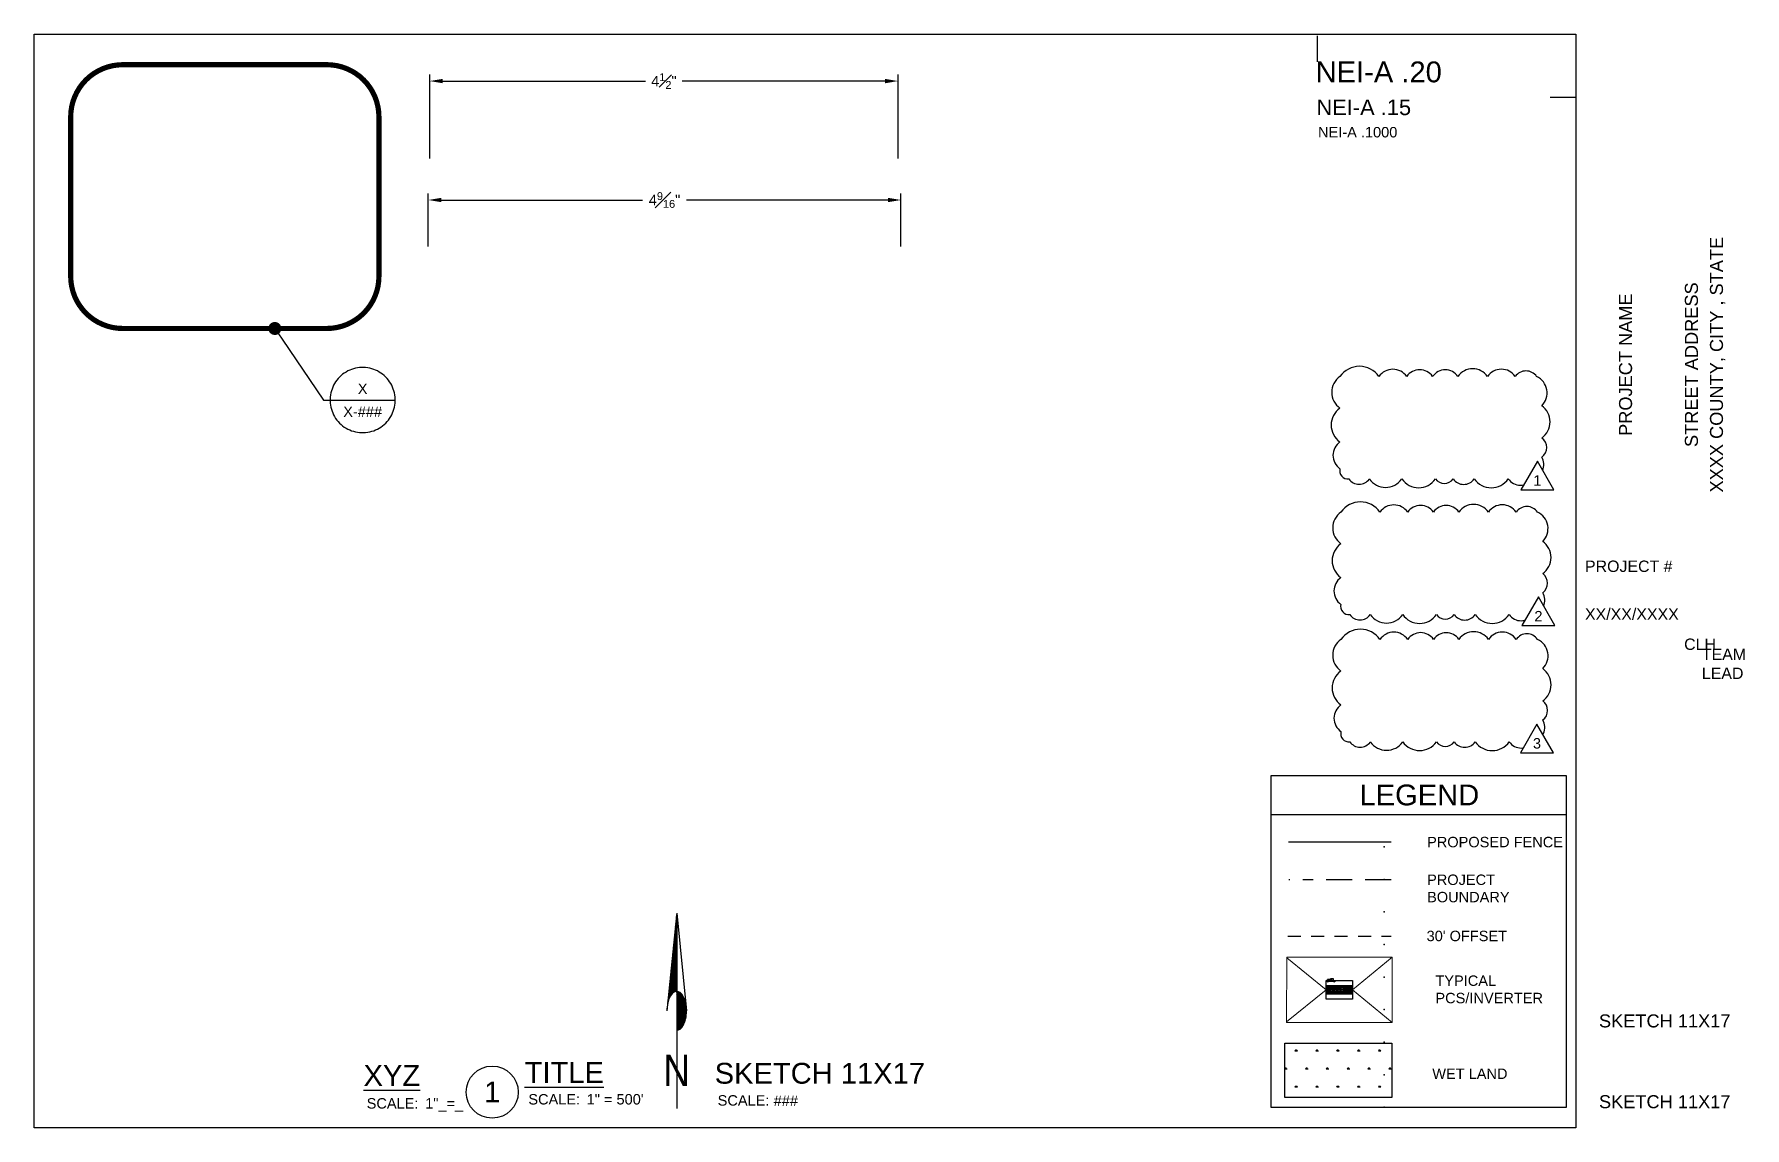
# Paper-space layout 'SKETCH 11X17' of a CAD drawing. Extents: x 0.2 to 16.7, y 0.2 to 10.8.
import ezdxf
from ezdxf import colors
from ezdxf.entities.mleader import LeaderData, LeaderLine
from ezdxf.enums import TextEntityAlignment as Align
from ezdxf.math import Vec2, Vec3

# ---------------------------------------------------------------- set-up
doc = ezdxf.new("R2010")
doc.units = 0
doc.header["$MEASUREMENT"] = 0
doc.linetypes.add('BORDER', pattern=[1.75, 0.5, -0.25, 0.5, -0.25, 0, -0.25])
doc.linetypes.add('DASHED', pattern=[0.75, 0.5, -0.25])
for name, color, linetype in [('C-BOUNDARY', 13, 'BORDER'), ('C-FENCE', 92, 'FENCELINE1'), ('C-OFFSET', 131, 'DASHED'), ('C-WETL-HATCH', 5, 'Continuous'), ('E-DIM', 1, 'Continuous'), ('G-ANNO-REV1', 2, 'Continuous'), ('G-ANNO-REV2', 2, 'Continuous'), ('G-ANNO-REV3', 2, 'Continuous'), ('G-ANNO-TEXT', 1, 'Continuous'), ('G-ANNO-TEXT @ 1', 1, 'Continuous'), ('G-TEXT', 7, 'Continuous'), ('PV- AUX. RACK DETAIL', 3, 'Continuous'), ('PV-EQMPT-MET', 5, 'Continuous'), ('PV-EQPM-CAB', 5, 'Continuous'), ('PV-EQPM-HRDW', 230, 'Continuous'), ('PV-PCS-PAD', 152, 'Continuous'), ('S-BOLT', 93, 'Continuous'), ('S-STEL-ANGL', 3, 'Continuous')]:
    doc.layers.add(name, color=color, linetype=linetype)
doc.layers.add('E-NOPLOT-TEXT', color=31, linetype='Continuous', lineweight=0, plot=False)
doc.layers.add('G-NPLT', color=67, linetype='Continuous', plot=False)
doc.layers.add('VP', color=31, linetype='Continuous', plot=False)
doc.styles.add('NEI-A', font='arial.ttf')
doc.styles.get("Standard").update_dxf_attribs({"font": 'arial.ttf'})
doc.linetypes.add('FENCELINE1', pattern='A,0.25,-0.1,[133,ltypeshp.shx,S=0.1,R=0,X=-0.1,Y=0],-0.1,1', length=1.45)
doc.dimstyles.new('NEI-A', dxfattribs={"dimtxt": 0.1, "dimasz": 0.125, "dimexe": 0.0625, "dimexo": 0.0625, "dimgap": 0.0625, "dimtad": 0, "dimtih": 1, "dimtoh": 1, "dimdec": 4, "dimzin": 3, "dimdsep": 46, "dimlunit": 4, "dimtxsty": 'NEI-A', "dimcen": 0, "dimadec": 0, "dimazin": 0, "dimtfac": 0.75, "dimtdec": 4, "dimtofl": 0, "dimtmove": 0, "dimatfit": 3, "dimfxl": 1, "dimfrac": 1, "dimtolj": 1, "dimtzin": 0, "dimarcsym": 0})

psp = doc.layouts.new('SKETCH 11X17')

# ---------------------------------------------------------------- texts
at = {"layer": 'G-ANNO-TEXT', "attachment_point": 1, "style": 'NEI-A'}
for s, width, gutter_width, insert, char_height in [(' NEI-A .20', 1.2620273, 0.625, (12.46944, 10.4879), 0.2), (' NEI-A .15', 0.9597196, 0.625, (12.49659, 10.12281), 0.15), ('NEI-A .1000', 0.7552974, 0.547, (12.5701, 9.85907), 0.1)]:
    psp.add_mtext_dynamic_manual_height_columns(s, width=width, gutter_width=gutter_width, heights=[0], dxfattribs=dict(at, insert=insert, char_height=char_height))
at = {"layer": 'G-ANNO-TEXT', "char_height": 0.125, "width": 3.173012, "attachment_point": 2, "rotation": 90, "style": 'NEI-A'}
for s, insert in [('XXXX COUNTY, CITY , STATE', (16.33113, 7.57699)), ('PROJECT NAME', (15.45831, 7.57699)), ('STREET ADDRESS', (16.09054, 7.57699))]:
    psp.add_mtext(s, dxfattribs=dict(at, insert=insert))
at = {"layer": 'G-ANNO-TEXT', "style": 'NEI-A'}
for s, insert, char_height, width, attachment_point in [('PROJECT #', (15.13165, 5.64067), 0.1094, 1.508952, 4), ('XX/XX/XXXX', (15.13165, 5.18154), 0.1094, 1.508952, 4), ('CLH', (16.08308, 4.89214), 0.1094, 0.5575171, 4), ('TEAM LEAD', (16.25333, 4.70493), 0.1094, 0.3872699, 4), ('PROPOSED FENCE', (13.6166, 3.04363), 0.1, 1.6541704, 1), ('PROJECT BOUNDARY', (13.6166, 2.68185), 0.1, 1.121167, 1), ("30' OFFSET", (13.61193, 2.14196), 0.1, 1.6541704, 1), ('TYPICAL PCS/INVERTER', (13.69644, 1.57856, 0.06941), 0.1, 1.4513529, 4), ('SKETCH 11X17', (15.89678, 1.33885), 0.125, 1.7064384, 2), ('WET LAND ', (13.66634, 0.81894), 0.1, 1.6541704, 1), ('SKETCH 11X17', (15.89678, 0.49982), 0.125, 1.7064384, 5)]:
    psp.add_mtext(s, dxfattribs=dict(at, insert=insert, char_height=char_height, width=width, attachment_point=attachment_point))

# ---------------------------------------------------------------- blocks, each defined once
blk = doc.blocks.new('*D11')
at = {"layer": 'Defpoints', "color": 0, "transparency": 16777216}
for p in [(8.54, 10.3), (4.046, 9.493), (8.54, 9.493)]:
    blk.add_point(p, dxfattribs=at)
at = {"layer": 'E-DIM', "color": 0, "lineweight": -2, "transparency": 16777216}
for p, q in [((4.046, 9.556), (4.046, 10.363)), ((8.54, 9.556), (8.54, 10.363)), ((4.171, 10.3), (6.117, 10.3)), ((8.415, 10.3), (6.468, 10.3))]:
    blk.add_line(p, q, dxfattribs=at)
at = {"layer": 'E-DIM', "color": 0, "transparency": 16777216}
for points in [[(4.171, 10.321), (4.171, 10.279), (4.046, 10.3)], [(8.415, 10.321), (8.415, 10.279), (8.54, 10.3)]]:
    blk.add_solid(points, dxfattribs=at)
at = {"layer": 'E-DIM', "color": 0, "transparency": 16777216, "insert": (6.293, 10.3), "char_height": 0.1, "attachment_point": 5, "style": 'NEI-A'}
blk.add_mtext('\\A1;4{\\H0.75x;\\S1#2;}"', dxfattribs=at)
blk = doc.blocks.new('*D12')
at = {"layer": 'Defpoints', "color": 0, "transparency": 16777216}
for p in [(8.567, 9.158), (4.032, 8.649), (8.567, 8.649)]:
    blk.add_point(p, dxfattribs=at)
at = {"layer": 'E-DIM', "color": 0, "lineweight": -2, "transparency": 16777216}
for p, q in [((4.032, 8.711), (4.032, 9.221)), ((8.567, 8.711), (8.567, 9.221)), ((4.157, 9.158), (6.088, 9.158)), ((8.442, 9.158), (6.511, 9.158))]:
    blk.add_line(p, q, dxfattribs=at)
at = {"layer": 'E-DIM', "color": 0, "transparency": 16777216}
for points in [[(4.157, 9.179), (4.157, 9.137), (4.032, 9.158)], [(8.442, 9.179), (8.442, 9.137), (8.567, 9.158)]]:
    blk.add_solid(points, dxfattribs=at)
at = {"layer": 'E-DIM', "color": 0, "transparency": 16777216, "insert": (6.299, 9.158), "char_height": 0.1, "attachment_point": 5, "style": 'NEI-A'}
blk.add_mtext('\\A1;4{\\H0.75x;\\S9#16;}"', dxfattribs=at)
blk = doc.blocks.new('TITLE NAME')
at = {"style": 'NEI-A'}
blk.add_attdef('TITLE_NAME_001', (-0.03, 0.263), '', height=0.25, dxfattribs=at)
for tag, p in [('SCALE:', (0, 0)), ('1"_=_', (0.561, 0.002))]:
    blk.add_attdef(tag, text='', height=0.109, dxfattribs=at).set_placement(p, align=Align.BOTTOM_LEFT)
blk = doc.blocks.new('DETAIL_TITLE')
blk.add_circle((0.592, -0.513), 0.25)
at = {"style": 'NEI-A'}
blk.add_attdef('DETAIL_TITLE_001', (0.91, -0.485), '', height=0.2, dxfattribs=at)
at = {"style": 'NEI-A', "flags": 8}
blk.add_attdef('#', text='', height=0.2, dxfattribs=at).set_placement((0.592, -0.511), align=Align.MIDDLE_CENTER)
at = {"style": 'NEI-A'}
for tag, p in [('SCALE:', (0.939, -0.738)), ('1"_=_', (1.547, -0.738))]:
    blk.add_attdef(tag, text='', height=0.1, dxfattribs=at).set_placement(p, align=Align.BOTTOM_LEFT)
blk = doc.blocks.new('NORTH ARROW VERTICAL')
h = blk.add_hatch()
h.set_pattern_fill('ANSI31', color=0, scale=0.01, style=0)
h.paths.add_polyline_path([(-0.0288, 0.337, -0.067391), (-0.0221, 0.3565, -0.104279), (-0.0106, 0.371, -0.174286), (0, 0.3748), (0, 0.625)])
h.paths.add_polyline_path([(0.0312, 0.3125), (0.0288, 0.337, 0.067391), (0.0221, 0.3565, 0.104279), (0.0106, 0.371, 0.174286), (0, 0.3748), (0, 0.2502, 0.174286), (0.0106, 0.254, 0.104279), (0.0221, 0.2685, 0.065115), (0.0287, 0.2873, 0.051264)])
at = {"color": 0}
for p, q in [((0, 0.625), (-0.0312, 0.3125)), ((0, 0.625), (0.0312, 0.3125)), ((0, 0.625), (0, 0.3748)), ((0, 0.3748), (0, 0.2502)), ((0, 0.2502), (0, 0))]:
    blk.add_line(p, q, dxfattribs=at)
for points in [[(0, 0.3748, 0.174286), (-0.0106, 0.371, 0.104279), (-0.0221, 0.3565, 0.065115), (-0.0287, 0.3377, 0.051264), (-0.0312, 0.3125, 0.051264)], [(0.0312, 0.3125, 0.051264), (0.0287, 0.3377, 0.065115), (0.0221, 0.3565, 0.104279), (0.0106, 0.371, 0.174286), (0, 0.3748, 0.174286)], [(0, 0.2502, 0.174286), (0.0106, 0.254, 0.104279), (0.0221, 0.2685, 0.065115), (0.0287, 0.2873, 0.051264), (0.0312, 0.3125, 0.051264)]]:
    blk.add_lwpolyline(points, format="xyb", dxfattribs=at)
at = {"color": 0, "style": 'NEI-A', "width": 0.85}
blk.add_text('N', height=0.1, dxfattribs=at).set_placement((0, 0.122), align=Align.MIDDLE)
blk = doc.blocks.new('NEI-DETAILCALLOUT')
at = {"transparency": 16777216}
blk.add_wipeout([(-0.312, -0.01), (-0.311, -0.029), (-0.309, -0.049), (-0.305, -0.068), (-0.3, -0.087), (-0.294, -0.106), (-0.287, -0.124), (-0.279, -0.142), (-0.269, -0.159), (-0.259, -0.176), (-0.247, -0.192), (-0.235, -0.207), (-0.221, -0.221), (-0.207, -0.235), (-0.192, -0.247), (-0.176, -0.259), (-0.159, -0.269), (-0.142, -0.279), (-0.124, -0.287), (-0.106, -0.294), (-0.087, -0.3), (-0.068, -0.305), (-0.049, -0.309), (-0.029, -0.311), (-0.01, -0.312), (0.01, -0.312), (0.029, -0.311), (0.049, -0.309), (0.068, -0.305), (0.087, -0.3), (0.106, -0.294), (0.124, -0.287), (0.142, -0.279), (0.159, -0.269), (0.176, -0.259), (0.192, -0.247), (0.207, -0.235), (0.221, -0.221), (0.235, -0.207), (0.247, -0.192), (0.259, -0.176), (0.269, -0.159), (0.279, -0.142), (0.287, -0.124), (0.294, -0.106), (0.3, -0.087), (0.305, -0.068), (0.309, -0.049), (0.311, -0.029), (0.312, -0.01), (0.312, 0.01), (0.311, 0.029), (0.309, 0.049), (0.305, 0.068), (0.3, 0.087), (0.294, 0.106), (0.287, 0.124), (0.279, 0.142), (0.269, 0.159), (0.259, 0.176), (0.247, 0.192), (0.235, 0.207), (0.221, 0.221), (0.207, 0.235), (0.192, 0.247), (0.176, 0.259), (0.159, 0.269), (0.142, 0.279), (0.124, 0.287), (0.106, 0.294), (0.087, 0.3), (0.068, 0.305), (0.049, 0.309), (0.029, 0.311), (0.01, 0.312), (-0.01, 0.312), (-0.029, 0.311), (-0.049, 0.309), (-0.068, 0.305), (-0.087, 0.3), (-0.106, 0.294), (-0.124, 0.287), (-0.142, 0.279), (-0.159, 0.269), (-0.176, 0.259), (-0.192, 0.247), (-0.207, 0.235), (-0.221, 0.221), (-0.235, 0.207), (-0.247, 0.192), (-0.259, 0.176), (-0.269, 0.159), (-0.279, 0.142), (-0.287, 0.124), (-0.294, 0.106), (-0.3, 0.087), (-0.305, 0.068), (-0.309, 0.049), (-0.311, 0.029), (-0.312, 0.01)], dxfattribs=at)
blk.add_line((-0.312, 0), (0.312, 0), dxfattribs=at)
at = {"transparency": 16777216, "flags": 128}
blk.add_lwpolyline([(-0.312, -0.01), (-0.311, -0.029), (-0.309, -0.049), (-0.305, -0.068), (-0.3, -0.087), (-0.294, -0.106), (-0.287, -0.124), (-0.279, -0.142), (-0.269, -0.159), (-0.259, -0.176), (-0.247, -0.192), (-0.235, -0.207), (-0.221, -0.221), (-0.207, -0.235), (-0.192, -0.247), (-0.176, -0.259), (-0.159, -0.269), (-0.142, -0.279), (-0.124, -0.287), (-0.106, -0.294), (-0.087, -0.3), (-0.068, -0.305), (-0.049, -0.309), (-0.029, -0.311), (-0.01, -0.312), (0.01, -0.312), (0.029, -0.311), (0.049, -0.309), (0.068, -0.305), (0.087, -0.3), (0.106, -0.294), (0.124, -0.287), (0.142, -0.279), (0.159, -0.269), (0.176, -0.259), (0.192, -0.247), (0.207, -0.235), (0.221, -0.221), (0.235, -0.207), (0.247, -0.192), (0.259, -0.176), (0.269, -0.159), (0.279, -0.142), (0.287, -0.124), (0.294, -0.106), (0.3, -0.087), (0.305, -0.068), (0.309, -0.049), (0.311, -0.029), (0.312, -0.01), (0.312, 0.01), (0.311, 0.029), (0.309, 0.049), (0.305, 0.068), (0.3, 0.087), (0.294, 0.106), (0.287, 0.124), (0.279, 0.142), (0.269, 0.159), (0.259, 0.176), (0.247, 0.192), (0.235, 0.207), (0.221, 0.221), (0.207, 0.235), (0.192, 0.247), (0.176, 0.259), (0.159, 0.269), (0.142, 0.279), (0.124, 0.287), (0.106, 0.294), (0.087, 0.3), (0.068, 0.305), (0.049, 0.309), (0.029, 0.311), (0.01, 0.312), (-0.01, 0.312), (-0.029, 0.311), (-0.049, 0.309), (-0.068, 0.305), (-0.087, 0.3), (-0.106, 0.294), (-0.124, 0.287), (-0.142, 0.279), (-0.159, 0.269), (-0.176, 0.259), (-0.192, 0.247), (-0.207, 0.235), (-0.221, 0.221), (-0.235, 0.207), (-0.247, 0.192), (-0.259, 0.176), (-0.269, 0.159), (-0.279, 0.142), (-0.287, 0.124), (-0.294, 0.106), (-0.3, 0.087), (-0.305, 0.068), (-0.309, 0.049), (-0.311, 0.029), (-0.312, 0.01)], close=True, dxfattribs=at)
at = {"transparency": 16777216, "style": 'NEI-A'}
blk.add_attdef('VIEWNUMBER', text='', height=0.1, dxfattribs=at).set_placement((0, 0.028), align=Align.BOTTOM_CENTER)
blk.add_attdef('SHEETNUMBER', text='', height=0.1, dxfattribs=at).set_placement((0, -0.062), align=Align.TOP_CENTER)
blk = doc.blocks.new('_Dot')
at = {"color": 0, "linetype": 'ByBlock', "lineweight": -2}
blk.add_line((-0.5, 0), (-1, 0), dxfattribs=at)
at = {"color": 0, "linetype": 'ByBlock', "const_width": 0.5}
blk.add_lwpolyline([(-0.25, 0, 1), (0.25, 0, 1)], format="xyb", close=True, dxfattribs=at)
blk = doc.blocks.new('BracketAngle_BottomView')
for p, q in [((82, 215), (71, 215)), ((72, 215), (72, 214)), ((74, 215), (74, 214)), ((78, 215), (78, 214)), ((80, 215), (80, 214))]:
    blk.add_line(p, q)
for points in [[(71, 216), (82, 216), (82, 214), (71, 214)], [(72, 216), (72, 215), (72, 215), (71, 215), (71, 215), (71, 216)], [(80, 216), (80, 215), (80, 215), (81, 215), (81, 215), (81, 216)]]:
    blk.add_lwpolyline(points, close=True)
for centre in [(72, 215), (81, 215)]:
    blk.add_circle(centre, 0.2)
blk = doc.blocks.new('A$C24112457')
at = {"layer": 'PV-EQPM-CAB', "lineweight": 25}
for points in [[(0.01, 0.62), (0, 0.62), (0, 0.62), (0, 0.58), (0, 0.58), (0, 0.62)], [(0.01, 0.58), (0, 0.58)], [(0.01, 0.03), (0.02, 0.03), (0.02, 0.03), (0.02, 0.65), (0.02, 0.66), (0.01, 0.66)], [(0.01, 0.65), (0.01, 0.03)], [(0.03, 0.63), (0.02, 0.63)], [(0.03, 0.66), (0.03, 0.03)], [(0.32, 0.66), (0.03, 0.66)], [(0.03, 0.05), (0.03, 0.03), (0.03, 0.03)], [(0.03, 0.02), (0.32, 0.02)], [(0.1, 0.61), (0.1, 0.08)], [(0.31, 0.62), (0.11, 0.62)], [(0.11, 0.07), (0.31, 0.07)], [(0.12, 0.58), (0.12, 0.56)], [(0.12, 0.56), (0.12, 0.55)], [(0.12, 0.54), (0.12, 0.53)], [(0.12, 0.52), (0.12, 0.51)], [(0.12, 0.5), (0.12, 0.49)], [(0.12, 0.48), (0.12, 0.47)], [(0.12, 0.47), (0.12, 0.45)], [(0.12, 0.45), (0.12, 0.44)], [(0.12, 0.43), (0.12, 0.42)], [(0.12, 0.41), (0.12, 0.4)], [(0.12, 0.39), (0.12, 0.38)], [(0.12, 0.38), (0.12, 0.36)], [(0.12, 0.36), (0.12, 0.35)], [(0.12, 0.34), (0.12, 0.33)], [(0.12, 0.32), (0.12, 0.31)], [(0.12, 0.3), (0.12, 0.29)], [(0.12, 0.28), (0.12, 0.27)], [(0.12, 0.27), (0.12, 0.25)], [(0.12, 0.25), (0.12, 0.24)], [(0.12, 0.23), (0.12, 0.22)], [(0.12, 0.21), (0.12, 0.2)], [(0.12, 0.19), (0.12, 0.18)], [(0.12, 0.18), (0.12, 0.16)], [(0.12, 0.16), (0.12, 0.15)], [(0.12, 0.14), (0.12, 0.13)], [(0.12, 0.12), (0.12, 0.11)], [(0.22, 0.67), (0.22, 0.67), (0.22, 0.66), (0.22, 0.66), (0.22, 0.67), (0.21, 0.67), (0.21, 0.66), (0.21, 0.66), (0.21, 0.67), (0.21, 0.67), (0.21, 0.66), (0.21, 0.66), (0.21, 0.67), (0.21, 0.67), (0.21, 0.66), (0.21, 0.66), (0.21, 0.67), (0.21, 0.67), (0.21, 0.66), (0.2, 0.66), (0.2, 0.67), (0.2, 0.67), (0.2, 0.66), (0.2, 0.66), (0.2, 0.67), (0.2, 0.67), (0.2, 0.66), (0.2, 0.66), (0.2, 0.67), (0.19, 0.67), (0.19, 0.66), (0.19, 0.66), (0.19, 0.67), (0.19, 0.67), (0.19, 0.66), (0.18, 0.66), (0.18, 0.67), (0.18, 0.67), (0.18, 0.66), (0.18, 0.66), (0.18, 0.67), (0.18, 0.67), (0.18, 0.66), (0.17, 0.66), (0.17, 0.67), (0.17, 0.67), (0.17, 0.66), (0.17, 0.66), (0.17, 0.67), (0.16, 0.67), (0.16, 0.66), (0.16, 0.66), (0.16, 0.67), (0.16, 0.67), (0.16, 0.66), (0.16, 0.66), (0.16, 0.67), (0.15, 0.67), (0.15, 0.66), (0.15, 0.66), (0.15, 0.67), (0.15, 0.67), (0.15, 0.66), (0.15, 0.66), (0.15, 0.67), (0.15, 0.67), (0.15, 0.66), (0.14, 0.66), (0.14, 0.67), (0.14, 0.67), (0.14, 0.66), (0.14, 0.66), (0.14, 0.67), (0.14, 0.67), (0.14, 0.66), (0.14, 0.66), (0.14, 0.67), (0.14, 0.67), (0.14, 0.66), (0.14, 0.66), (0.14, 0.67), (0.14, 0.67)], [(0.14, 0.66), (0.14, 0.66), (0.14, 0.67)], [(0.14, 0.66), (0.14, 0.66)], [(0.14, 0.66), (0.14, 0.66), (0.14, 0.66)], [(0.15, 0.6), (0.14, 0.6)], [(0.14, 0.09), (0.15, 0.09)], [(0.22, 0.01), (0.22, 0.01), (0.22, 0.02), (0.21, 0.02), (0.21, 0.01), (0.21, 0.01), (0.21, 0.02), (0.21, 0.02), (0.21, 0.01), (0.21, 0.01), (0.21, 0.02), (0.21, 0.02), (0.21, 0.01), (0.21, 0.01), (0.21, 0.02), (0.21, 0.02), (0.21, 0.01), (0.21, 0.01), (0.21, 0.02), (0.2, 0.02), (0.2, 0.01), (0.2, 0.01), (0.2, 0.02), (0.2, 0.02), (0.2, 0.01), (0.2, 0.01), (0.2, 0.02), (0.19, 0.02), (0.19, 0.01), (0.19, 0.01), (0.19, 0.02), (0.19, 0.02), (0.19, 0.01), (0.19, 0.01), (0.19, 0.02), (0.18, 0.02), (0.18, 0.01), (0.18, 0.01), (0.18, 0.02), (0.18, 0.02), (0.18, 0.01), (0.18, 0.01), (0.18, 0.02), (0.17, 0.02), (0.17, 0.01), (0.17, 0.01), (0.17, 0.02), (0.17, 0.02), (0.17, 0.01), (0.16, 0.01), (0.16, 0.02), (0.16, 0.02), (0.16, 0.01), (0.16, 0.01), (0.16, 0.02), (0.16, 0.02), (0.16, 0.01), (0.15, 0.01), (0.15, 0.02), (0.15, 0.02), (0.15, 0.01), (0.15, 0.01), (0.15, 0.02), (0.15, 0.02), (0.15, 0.01), (0.15, 0.01), (0.15, 0.02), (0.14, 0.02), (0.14, 0.01), (0.14, 0.01), (0.14, 0.02), (0.14, 0.02), (0.14, 0.01), (0.14, 0.01), (0.14, 0.02), (0.14, 0.02), (0.14, 0.01), (0.14, 0.01), (0.14, 0.02), (0.14, 0.02), (0.14, 0.01), (0.14, 0.01)], [(0.14, 0.02), (0.14, 0.02), (0.14, 0.01)], [(0.14, 0.02), (0.14, 0.02)], [(0.14, 0.02), (0.14, 0.02), (0.14, 0.02)], [(0.21, 0.68), (0.15, 0.68)], [(0.21, 0.66), (0.21, 0.66), (0.21, 0.66), (0.21, 0.66), (0.15, 0.66), (0.15, 0.66), (0.15, 0.66), (0.15, 0.66)], [(0.16, 0.66), (0.15, 0.66), (0.15, 0.66)], [(0.15, 0.66), (0.15, 0.66), (0.15, 0.66)], [(0.16, 0.02), (0.15, 0.02), (0.15, 0.02)], [(0.15, 0.02), (0.15, 0.02), (0.15, 0.02)], [(0.21, 0.02), (0.21, 0.02), (0.15, 0.02), (0.15, 0.02), (0.15, 0.02), (0.15, 0.02)], [(0.21, 0), (0.15, 0)], [(0.17, 0.66), (0.16, 0.66), (0.16, 0.66)], [(0.16, 0.66), (0.16, 0.66), (0.16, 0.66)], [(0.17, 0.6), (0.16, 0.6)], [(0.16, 0.09), (0.17, 0.09)], [(0.17, 0.02), (0.16, 0.02), (0.16, 0.02)], [(0.16, 0.02), (0.16, 0.02), (0.16, 0.02)], [(0.17, 0.66), (0.17, 0.66), (0.17, 0.66)], [(0.17, 0.02), (0.17, 0.02)], [(0.18, 0.66), (0.18, 0.66), (0.18, 0.66)], [(0.18, 0.66), (0.18, 0.66)], [(0.19, 0.6), (0.18, 0.6)], [(0.18, 0.09), (0.19, 0.09)], [(0.18, 0.02), (0.18, 0.02)], [(0.18, 0.02), (0.18, 0.02)], [(0.2, 0.66), (0.19, 0.66), (0.19, 0.66)], [(0.19, 0.66), (0.19, 0.66), (0.19, 0.66)], [(0.21, 0.6), (0.19, 0.6)], [(0.19, 0.09), (0.21, 0.09)], [(0.19, 0.02), (0.19, 0.02), (0.19, 0.02)], [(0.19, 0.02), (0.19, 0.02), (0.19, 0.02)], [(0.2, 0.66), (0.2, 0.66), (0.2, 0.66)], [(0.2, 0.66), (0.2, 0.66), (0.2, 0.66)], [(0.2, 0.02), (0.2, 0.02), (0.2, 0.02)], [(0.2, 0.02), (0.2, 0.02), (0.2, 0.02)], [(0.21, 0.67), (0.21, 0.66), (0.21, 0.66)], [(0.22, 0.66), (0.21, 0.66)], [(0.21, 0.66), (0.21, 0.66)], [(0.21, 0.66), (0.21, 0.66)], [(0.22, 0.6), (0.21, 0.6)], [(0.21, 0.09), (0.22, 0.09)], [(0.21, 0.02), (0.21, 0.02)], [(0.21, 0.02), (0.21, 0.02)], [(0.21, 0.01), (0.21, 0.02), (0.21, 0.02)], [(0.21, 0.02), (0.21, 0.02)], [(0.21, 0.02), (0.21, 0.02), (0.21, 0.02)], [(0.24, 0.6), (0.23, 0.6)], [(0.23, 0.09), (0.24, 0.09)], [(0.26, 0.6), (0.25, 0.6)], [(0.25, 0.09), (0.26, 0.09)], [(0.28, 0.6), (0.27, 0.6)], [(0.27, 0.09), (0.28, 0.09)], [(0.3, 0.56), (0.3, 0.58)], [(0.3, 0.55), (0.3, 0.56)], [(0.3, 0.53), (0.3, 0.54)], [(0.3, 0.51), (0.3, 0.52)], [(0.3, 0.49), (0.3, 0.5)], [(0.3, 0.47), (0.3, 0.48)], [(0.3, 0.45), (0.3, 0.47)], [(0.3, 0.44), (0.3, 0.45)], [(0.3, 0.42), (0.3, 0.43)], [(0.3, 0.4), (0.3, 0.41)], [(0.3, 0.38), (0.3, 0.39)], [(0.3, 0.36), (0.3, 0.38)], [(0.3, 0.35), (0.3, 0.36)], [(0.3, 0.33), (0.3, 0.34)], [(0.3, 0.31), (0.3, 0.32)], [(0.3, 0.29), (0.3, 0.3)], [(0.3, 0.27), (0.3, 0.28)], [(0.3, 0.25), (0.3, 0.27)], [(0.3, 0.24), (0.3, 0.25)], [(0.3, 0.22), (0.3, 0.23)], [(0.3, 0.2), (0.3, 0.21)], [(0.3, 0.18), (0.3, 0.19)], [(0.3, 0.16), (0.3, 0.18)], [(0.3, 0.15), (0.3, 0.16)], [(0.3, 0.13), (0.3, 0.14)], [(0.3, 0.11), (0.3, 0.12)], [(0.34, 0.66), (0.35, 0.66), (0.35, 0.61), (0.34, 0.61), (0.34, 0.66), (0.33, 0.65), (0.32, 0.65), (0.32, 0.62), (0.33, 0.62), (0.34, 0.61)], [(0.32, 0.03), (0.32, 0.66)], [(0.32, 0.08), (0.32, 0.61)], [(0.34, 0.08), (0.35, 0.08), (0.35, 0.02), (0.34, 0.02), (0.34, 0.08), (0.33, 0.06), (0.32, 0.06), (0.32, 0.03), (0.33, 0.03), (0.34, 0.02)], [(0.34, 0.64), (0.35, 0.64)], [(0.34, 0.63), (0.35, 0.63)], [(0.34, 0.06), (0.35, 0.06)], [(0.34, 0.04), (0.35, 0.04)]]:
    blk.add_lwpolyline(points, dxfattribs=at)
for points in [[(0.13, 0.6), (0.13, 0.6, 0.430688), (0.12, 0.59), (0.12, 0.58)], [(0.12, 0.1), (0.12, 0.09, 0.423338), (0.13, 0.09), (0.13, 0.09)], [(0.3, 0.58), (0.3, 0.59, 0.403474), (0.29, 0.6), (0.28, 0.6)], [(0.28, 0.09), (0.29, 0.09, 0.395743), (0.3, 0.09), (0.3, 0.1)]]:
    blk.add_lwpolyline(points, format="xyb", dxfattribs=at)
for centre, radius in [((0.05, 0.04), 0.00961), ((0.11, 0.47), 0.00186), ((0.11, 0.47), 0.00509), ((0.11, 0.47), 0.0025), ((0.11, 0.34), 0.00509), ((0.11, 0.34), 0.00186), ((0.11, 0.34), 0.0025), ((0.11, 0.21), 0.00509), ((0.11, 0.21), 0.00186), ((0.11, 0.21), 0.0025), ((0.17, 0.6), 0.00186), ((0.17, 0.6), 0.00509), ((0.17, 0.6), 0.0025), ((0.17, 0.08), 0.00509), ((0.17, 0.08), 0.00186), ((0.17, 0.08), 0.0025), ((0.25, 0.6), 0.00186), ((0.25, 0.6), 0.00509), ((0.25, 0.6), 0.0025), ((0.25, 0.08), 0.00509), ((0.25, 0.08), 0.00186), ((0.25, 0.08), 0.0025), ((0.25, 0.08), 0.00186), ((0.31, 0.47), 0.00186), ((0.31, 0.47), 0.00509), ((0.31, 0.47), 0.0025), ((0.31, 0.34), 0.00509), ((0.31, 0.34), 0.00186), ((0.31, 0.34), 0.0025), ((0.31, 0.21), 0.00509), ((0.31, 0.21), 0.00186), ((0.31, 0.21), 0.0025)]:
    blk.add_circle(centre, radius, dxfattribs=at)
for centre, radius, start, end in [((0.01, 0.65), 0.00444, 90.0004, 179.9996), ((0.01, 0.03), 0.00444, 180.0002, 269.9998), ((0.03, 0.66), 0.00363, 89.9995, 180.0005), ((0.03, 0.63), 0.00202, 270.0007, 359.9993), ((0.03, 0.03), 0.00363, 179.9996, 270.0004), ((0.15, 0.67), 0.00961, 90.0001, 179.9999), ((0.15, 0.01), 0.00961, 180.0001, 269.9999), ((0.21, 0.67), 0.00961, 0.0001, 89.9999), ((0.21, 0.01), 0.00961, 270.0001, 359.9999), ((0.32, 0.66), 0.00364, 0.0003, 89.9997), ((0.32, 0.03), 0.00364, 270.0004, 359.9996)]:
    blk.add_arc(centre, radius, start, end, dxfattribs=at)
for points in [[(0.1, 0.61), (0.1, 0.61), (0.1, 0.62), (0.11, 0.62)], [(0.11, 0.07), (0.1, 0.07), (0.1, 0.07), (0.1, 0.08)], [(0.31, 0.62), (0.31, 0.62), (0.32, 0.61), (0.32, 0.61)], [(0.32, 0.08), (0.32, 0.07), (0.31, 0.07), (0.31, 0.07)]]:
    blk.add_open_spline(points, degree=3, dxfattribs=at)
blk = doc.blocks.new('A$C89ad2e2d')
at = {"layer": 'PV-EQPM-CAB', "lineweight": 25}
for points in [[(0.01, 0.6), (0, 0.6), (0, 0.59), (0, 0.56), (0, 0.55), (0, 0.6)], [(0.01, 0), (0.02, 0), (0.02, 0.01), (0.02, 0.63), (0.02, 0.63), (0.01, 0.63)], [(0.01, 0.63), (0.01, 0.01)], [(0.03, 0.61), (0.02, 0.61)], [(0.32, 0.64), (0.03, 0.64)], [(0.03, 0.63), (0.03, 0)], [(0.03, 0.02), (0.03, 0), (0.03, 0)], [(0.03, 0), (0.32, 0)], [(0.34, 0.64), (0.35, 0.64), (0.35, 0.59), (0.34, 0.59), (0.34, 0.64), (0.33, 0.63), (0.32, 0.63), (0.32, 0.6), (0.33, 0.6), (0.34, 0.59)], [(0.32, 0), (0.32, 0.63)], [(0.34, 0.05), (0.35, 0.05), (0.35, 0), (0.34, 0), (0.34, 0.05), (0.33, 0.04), (0.32, 0.04), (0.32, 0.01), (0.33, 0.01), (0.34, 0)], [(0.34, 0.62), (0.35, 0.62)], [(0.34, 0.6), (0.35, 0.6)], [(0.34, 0.03), (0.35, 0.03)], [(0.34, 0.02), (0.35, 0.02)]]:
    blk.add_lwpolyline(points, dxfattribs=at)
blk.add_circle((0.05, 0.02), 0.00961, dxfattribs=at)
for centre, radius, start, end in [((0.01, 0.63), 0.00444, 90.0004, 179.9996), ((0.01, 0.01), 0.00444, 180.0002, 269.9998), ((0.03, 0.63), 0.00363, 89.9995, 180.0005), ((0.03, 0.61), 0.00202, 270.0007, 359.9993), ((0.03, 0), 0.00363, 179.9996, 270.0004), ((0.32, 0.63), 0.00364, 0.0003, 89.9997), ((0.32, 0), 0.00364, 270.0004, 359.9996)]:
    blk.add_arc(centre, radius, start, end, dxfattribs=at)
blk = doc.blocks.new('AUX RACK')
at = {"layer": 'S-BOLT'}
h = blk.add_hatch(dxfattribs=at)
h.set_pattern_fill('ANSI31', color=256, scale=0.025, angle=180)
h.set_pattern_definition([(225, (-0.1259388, 1.700916), (0.002209709, -0.002209709), [])])
h.paths.add_polyline_path([(-0.72, -0.08), (-0.71, -0.08), (-0.71, 0), (-0.72, 0)])
h.paths.add_polyline_path([(-0.72, 0.02), (-0.71, 0.02), (-0.71, 0.05), (-0.72, 0.05)])
h.paths.add_polyline_path([(-0.62, 0.02), (-0.6, 0.02), (-0.6, 0.05), (-0.62, 0.05)])
h.paths.add_polyline_path([(-0.6, -0.08), (-0.6, 0), (-0.62, 0), (-0.62, -0.08)])
h = blk.add_hatch(dxfattribs=at)
h.set_pattern_fill('ANSI31', color=256, scale=0.025, angle=180)
h.set_pattern_definition([(225, (1.1538803, 1.700916), (0.002209709, -0.002209709), [])])
h.paths.add_polyline_path([(0.56, -0.08), (0.57, -0.08), (0.57, 0), (0.56, 0)])
h.paths.add_polyline_path([(0.56, 0.02), (0.57, 0.02), (0.57, 0.05), (0.56, 0.05)])
h.paths.add_polyline_path([(0.66, 0.02), (0.68, 0.02), (0.68, 0.05), (0.66, 0.05)])
h.paths.add_polyline_path([(0.68, -0.08), (0.68, 0), (0.66, 0), (0.66, -0.08)])
at = {"layer": 'G-TEXT', "flags": 128}
for points in [[(-0.62, 0), (-0.71, 0), (-0.71, -0.01), (-0.67, -0.01, -0.414214), (-0.67, -0.01), (-0.67, -0.14, -0.414214), (-0.67, -0.15), (-0.71, -0.15), (-0.71, -0.15), (-0.62, -0.15), (-0.62, -0.15), (-0.66, -0.15, -0.414214), (-0.66, -0.14), (-0.66, -0.01, -0.414214), (-0.66, -0.01), (-0.62, -0.01), (-0.62, 0)], [(0.66, 0), (0.57, 0), (0.57, -0.01), (0.61, -0.01, -0.414214), (0.61, -0.01), (0.61, -0.14, -0.414214), (0.61, -0.15), (0.57, -0.15), (0.57, -0.15), (0.66, -0.15), (0.66, -0.15), (0.62, -0.15, -0.414214), (0.62, -0.14), (0.62, -0.01, -0.414214), (0.62, -0.01), (0.66, -0.01), (0.66, 0)]]:
    blk.add_lwpolyline(points, format="xyb", dxfattribs=at)
at = {"layer": 'PV-EQPM-HRDW'}
for points in [[(-0.96, 0.11), (-0.96, 0)], [(-0.7, 0.11), (-0.96, 0.11)], [(0.96, 0.05), (-0.96, 0.05)], [(0.96, 0.05), (-0.96, 0.05)], [(0.96, 0), (-0.96, 0)], [(0.2, 0.11), (-0.7, 0.11)], [(0.96, 0.11), (0.69, 0.11)], [(0.96, 0.11), (0.96, 0.05)], [(0.96, 0.05), (0.96, 0)]]:
    blk.add_lwpolyline(points, dxfattribs=at)
at = {"layer": 'S-BOLT'}
for p, q in [((-0.73, 0.02), (-0.7, 0.02)), ((-0.73, 0.02), (-0.73, 0.01)), ((-0.72, 0.01), (-0.73, 0.01)), ((-0.72, 0.01), (-0.72, 0.01)), ((-0.7, 0.02), (-0.7, 0.01)), ((-0.7, 0.01), (-0.7, 0)), ((-0.62, 0.02), (-0.59, 0.02)), ((-0.62, 0.02), (-0.62, 0.01)), ((-0.61, 0.01), (-0.62, 0.01)), ((-0.61, 0.01), (-0.61, 0.01)), ((-0.59, 0.02), (-0.59, 0.01)), ((-0.59, 0.01), (-0.59, 0)), ((0.55, 0.02), (0.58, 0.02)), ((0.55, 0.02), (0.55, 0.01)), ((0.56, 0.01), (0.55, 0.01)), ((0.56, 0.01), (0.56, 0.01)), ((0.58, 0.02), (0.58, 0.01)), ((0.58, 0.01), (0.58, 0)), ((0.66, 0.02), (0.69, 0.02)), ((0.66, 0.02), (0.66, 0.01)), ((0.67, 0.01), (0.66, 0.01)), ((0.67, 0.01), (0.67, 0.01)), ((0.69, 0.02), (0.69, 0.01)), ((0.69, 0.01), (0.69, 0)), ((-0.62, -0.15), (-0.71, -0.15)), ((-0.62, -0.16), (-0.71, -0.16)), ((0.66, -0.15), (0.57, -0.15)), ((0.66, -0.16), (0.57, -0.16))]:
    blk.add_line(p, q, dxfattribs=at)
for points in [[(-0.74, 0), (-0.74, 0.01), (-0.7, 0.01)], [(-0.7, 0.01), (-0.74, 0.01)], [(-0.7, 0), (-0.74, 0)], [(-0.72, 0.02), (-0.72, 0.05), (-0.71, 0.05), (-0.71, 0.02)], [(-0.63, 0), (-0.63, 0.01), (-0.59, 0.01)], [(-0.59, 0.01), (-0.63, 0.01)], [(-0.59, 0), (-0.63, 0)], [(-0.62, 0.02), (-0.62, 0.05), (-0.6, 0.05), (-0.6, 0.02)], [(0.54, 0), (0.54, 0.01), (0.58, 0.01)], [(0.58, 0.01), (0.54, 0.01)], [(0.58, 0), (0.54, 0)], [(0.56, 0.02), (0.56, 0.05), (0.57, 0.05), (0.57, 0.02)], [(0.65, 0), (0.65, 0.01), (0.69, 0.01)], [(0.69, 0.01), (0.65, 0.01)], [(0.69, 0), (0.65, 0)], [(0.66, 0.02), (0.66, 0.05), (0.68, 0.05), (0.68, 0.02)], [(-0.72, -0.15), (-0.72, 0), (-0.71, 0), (-0.71, -0.15)], [(-0.71, -0.08), (-0.72, -0.08)], [(-0.62, -0.15), (-0.62, 0), (-0.6, 0), (-0.6, -0.15)], [(-0.6, -0.08), (-0.62, -0.08)], [(0.56, -0.15), (0.56, 0), (0.57, 0), (0.57, -0.15)], [(0.57, -0.08), (0.56, -0.08)], [(0.66, -0.15), (0.66, 0), (0.68, 0), (0.68, -0.15)], [(0.68, -0.08), (0.66, -0.08)]]:
    blk.add_lwpolyline(points, dxfattribs=at)
for centre, start, end in [((-0.71, -0.15), 180, 270), ((-0.62, -0.15), 270, 0), ((0.57, -0.15), 180, 270), ((0.66, -0.15), 270, 0)]:
    blk.add_arc(centre, 0.0125, start, end, dxfattribs=at)
at = {"layer": 'PV- AUX. RACK DETAIL', "xscale": -1, "rotation": 90}
blk.add_blockref('A$C24112457', (0.12, 0.46), dxfattribs=at)
at = {"layer": 'PV- AUX. RACK DETAIL', "xscale": -0.7598859731141546, "yscale": 0.7598859731141546, "zscale": 0.7598859731141546, "rotation": 90}
blk.add_blockref('A$C89ad2e2d', (0.68, 0.32), dxfattribs=at)
at = {"layer": 'S-STEL-ANGL', "xscale": 0.02500000060369417, "yscale": 0.02500000060369417, "zscale": 0.02500000060369417}
for p in [(-2.56, -5.36), (-1.28, -5.36)]:
    blk.add_blockref('BracketAngle_BottomView', p, dxfattribs=at)
blk = doc.blocks.new('*U10')
blk.add_lwpolyline([(-0.835, -3.182), (2, -3.182), (2, 0), (-0.835, 0)], close=True)
blk.add_lwpolyline([(-0.835, -0.37), (2, -0.37)])
at = {"layer": 'G-NPLT'}
for p in [(0.25, -0.682), (0.25, -0.995), (0.25, -1.307), (0.25, -1.62), (0.25, -1.932), (0.25, -2.245), (0.25, -2.557), (0.25, -2.87), (0.25, -3.182)]:
    blk.add_point(p, dxfattribs=at)
at = {"layer": 'G-ANNO-TEXT', "insert": (0.589, -0.185), "char_height": 0.2, "attachment_point": 5, "style": 'NEI-A'}
blk.add_mtext_dynamic_manual_height_columns('LEGEND', width=3.60745, gutter_width=0.625, heights=[0], dxfattribs=at)
blk = doc.blocks.new('Rev')
blk.add_wipeout([(0, 0.184), (-0.159, -0.09), (0.159, -0.09)])
blk.add_lwpolyline([(0, 0.184), (-0.159, -0.09), (0.159, -0.09)], close=True)
at = {"style": 'NEI-A'}
blk.add_attdef('-', text='', height=0.15, dxfattribs=at).set_placement((0, 0), align=Align.MIDDLE)

# ---------------------------------------------------------------- dimensions: what is measured, and where the dimension line sits
at = {"layer": 'E-DIM'}
dim = psp.add_linear_dim(base=(8.53967, 10.30009), p1=(4.046, 9.49319), p2=(8.53967, 9.49319), dimstyle='NEI-A', dxfattribs=at)
dim.commit()
dim.dimension.update_dxf_attribs({"geometry": '*D11', "text_midpoint": (6.29283, 10.30009)})
dim = psp.add_linear_dim(base=(8.566688, 9.158005), p1=(4.032243, 8.648915), p2=(8.566688, 8.648915), dimstyle='NEI-A', dxfattribs=at)
dim.commit()
dim.dimension.update_dxf_attribs({"geometry": '*D12', "text_midpoint": (6.299465, 9.158005), "dimtype": 160})

# ---------------------------------------------------------------- hatches: boundary and pattern name
at = {"layer": 'C-WETL-HATCH'}
h = psp.add_hatch(dxfattribs=at)
h.set_pattern_fill('SWAMP', color=256, scale=0.2)
h.set_pattern_definition([(0, (-15.65128, -15.63954), (0.1, 0.1732051), [0.025, -0.175]), (90, (-15.63878, -15.63954), (-0.1, 0.17320508), [0.0125, -0.3339102]), (90, (-15.63565, -15.63954), (-0.1, 0.17320508), [0.01, -0.3364102]), (90, (-15.6419, -15.63954), (-0.1, 0.17320508), [0.01, -0.3364102]), (60, (-15.63253, -15.63954), (-0.1, 0.1732051), [0.008, -0.192]), (120, (-15.64503, -15.63954), (-0.2, 8e-11), [0.008, -0.192])])
h.paths.add_polyline_path([(12.25047, 1.06296), (13.27769, 1.06296), (13.27769, 0.54105), (12.25047, 0.54105)])

# ---------------------------------------------------------------- linework, layer by layer
at = {"layer": 'C-BOUNDARY', "ltscale": 0.5, "flags": 128}
psp.add_lwpolyline([(13.27317, 2.63219), (12.29097, 2.63215)], dxfattribs=at)
at = {"layer": 'C-FENCE', "ltscale": 0.3}
psp.add_lwpolyline([(12.28578, 2.99559), (13.27317, 2.99562)], dxfattribs=at)
at = {"layer": 'C-OFFSET', "ltscale": 0.25, "flags": 128}
psp.add_lwpolyline([(12.27936, 2.08883), (13.27317, 2.08883)], dxfattribs=at)
at = {"layer": 'C-WETL-HATCH'}
psp.add_lwpolyline([(12.25047, 1.06296), (13.27769, 1.06296), (13.27769, 0.54105), (12.25047, 0.54105)], close=True, dxfattribs=at)
at = {"layer": 'E-NOPLOT-TEXT', "linetype": 'DASHED'}
for p in [(13.28098, 1.88927, 0.0105), (13.28191, 1.25998)]:
    psp.add_line(p, (12.90217, 1.57435, 24.06838), dxfattribs=at)
at = {"layer": 'E-NOPLOT-TEXT', "elevation": -8.44345}
psp.add_lwpolyline([(13.28098, 1.88927), (13.28098, 1.25998), (12.26882, 1.25998), (12.26953, 1.88929)], close=True, dxfattribs=at)
at = {"layer": 'E-NOPLOT-TEXT', "linetype": 'DASHED', "elevation": 0.0105}
psp.add_lwpolyline([(12.26952, 1.88165), (12.64845, 1.57431)], dxfattribs=at)
at = {"layer": 'E-NOPLOT-TEXT', "linetype": 'DASHED'}
psp.add_lwpolyline([(12.26882, 1.26704), (12.64845, 1.57431)], dxfattribs=at)
at = {"layer": 'G-ANNO-REV1'}
psp.add_lwpolyline([(12.78039, 7.46369, 0.52056705), (12.78039, 7.15984, 0.52056705), (12.78039, 6.8351, 0.52056705), (12.78039, 6.57826, 0.52056705), (12.86562, 6.48002, 0.52056705), (13.06191, 6.48002, 0.52056705), (13.37373, 6.48002, 0.52056705), (13.69721, 6.48002, 0.52056705), (13.86695, 6.48002, 0.52056705), (14.06959, 6.48002, 0.52056705), (14.39553, 6.48002, 0.52056705), (14.62431, 6.48002, 0.52056705), (14.71666, 6.69029, 0.52056705), (14.71666, 6.87279, 0.52056705), (14.71666, 7.18266, 0.52056705), (14.668, 7.46369, 0.52056705), (14.46266, 7.46369, 0.52056705), (14.19552, 7.46369, 0.52056705), (13.91223, 7.46369, 0.52056705), (13.66882, 7.46369, 0.52056705), (13.42107, 7.46369, 0.52056705), (13.15496, 7.46369, 0.52056705)], format="xyb", close=True, dxfattribs=at)
at = {"layer": 'G-ANNO-REV2'}
psp.add_lwpolyline([(12.78957, 6.16137, 0.52056705), (12.78957, 5.85753, 0.52056705), (12.78957, 5.53278, 0.52056705), (12.78957, 5.27595, 0.52056705), (12.87479, 5.17771, 0.52056705), (13.07108, 5.17771, 0.52056705), (13.38291, 5.17771, 0.52056705), (13.70639, 5.17771, 0.52056705), (13.87613, 5.17771, 0.52056705), (14.07877, 5.17771, 0.52056705), (14.40471, 5.17771, 0.52056705), (14.63349, 5.17771, 0.52056705), (14.72584, 5.38797, 0.52056705), (14.72584, 5.57047, 0.52056705), (14.72584, 5.88035, 0.52056705), (14.67718, 6.16137, 0.52056705), (14.47184, 6.16137, 0.52056705), (14.2047, 6.16137, 0.52056705), (13.92141, 6.16137, 0.52056705), (13.678, 6.16137, 0.52056705), (13.43025, 6.16137, 0.52056705), (13.16413, 6.16137, 0.52056705)], format="xyb", close=True, dxfattribs=at)
at = {"layer": 'G-ANNO-REV3'}
psp.add_lwpolyline([(12.78985, 4.93957, 0.52056705), (12.78985, 4.63572, 0.52056705), (12.78985, 4.31098, 0.52056705), (12.78985, 4.05414, 0.52056705), (12.87508, 3.9559, 0.52056705), (13.07137, 3.9559, 0.52056705), (13.38319, 3.9559, 0.52056705), (13.70667, 3.9559, 0.52056705), (13.87641, 3.9559, 0.52056705), (14.07906, 3.9559, 0.52056705), (14.40499, 3.9559, 0.52056705), (14.63378, 3.9559, 0.52056705), (14.72613, 4.16617, 0.52056705), (14.72613, 4.34867, 0.52056705), (14.72613, 4.65854, 0.52056705), (14.67746, 4.93957, 0.52056705), (14.47212, 4.93957, 0.52056705), (14.20499, 4.93957, 0.52056705), (13.92169, 4.93957, 0.52056705), (13.67829, 4.93957, 0.52056705), (13.43053, 4.93957, 0.52056705), (13.16442, 4.93957, 0.52056705)], format="xyb", close=True, dxfattribs=at)
at = {"layer": 'G-ANNO-TEXT', "const_width": 0.05}
psp.add_lwpolyline([(1.10012, 10.45707), (3.05803, 10.45707, -0.41421356), (3.55803, 9.95707), (3.55803, 8.42459, -0.41421356), (3.05803, 7.92459), (1.10012, 7.92459, -0.41421356), (0.60012, 8.42459), (0.60012, 9.95707, -0.41421356)], format="xyb", close=True, dxfattribs=at)
at = {"layer": 'G-NPLT'}
for points in [[(12.56142, 10.73495), (12.56142, 10.48495)], [(15.04784, 10.14098), (14.79784, 10.14098)]]:
    psp.add_lwpolyline(points, dxfattribs=at)
psp.add_lwpolyline([(12.90217, 1.66388), (12.90217, 1.4859), (12.64845, 1.4859), (12.64845, 1.66388)], close=True, dxfattribs=at)
at = {"layer": 'PV-PCS-PAD', "lineweight": 35, "elevation": 24.06838}
for points in [[(12.65196, 1.61431), (12.64884, 1.61431), (12.64845, 1.61431), (12.64845, 1.53546), (12.64884, 1.53546), (12.65196, 1.53546)], [(12.65208, 1.61319), (12.65196, 1.61319)], [(12.65208, 1.61281), (12.65196, 1.61281)], [(12.65208, 1.61273), (12.65196, 1.61273)], [(12.65196, 1.53658), (12.65208, 1.53658)], [(12.68014, 1.57354), (12.66609, 1.57354), (12.6659, 1.57352), (12.66572, 1.57345), (12.66556, 1.57334), (12.66544, 1.57319), (12.66535, 1.57301), (12.66531, 1.57282), (12.66531, 1.57276), (12.66531, 1.54622), (12.66534, 1.54603), (12.6654, 1.54585), (12.66552, 1.54569), (12.66567, 1.54556), (12.66584, 1.54548), (12.66603, 1.54544), (12.66609, 1.54544), (12.68014, 1.54544), (12.68033, 1.54546), (12.68052, 1.54553), (12.68067, 1.54565), (12.6808, 1.54579), (12.68088, 1.54597), (12.68092, 1.54616), (12.68092, 1.54622), (12.68092, 1.57276), (12.6809, 1.57296), (12.68083, 1.57313), (12.68072, 1.57329), (12.68057, 1.57342), (12.6804, 1.5735), (12.68021, 1.57354)], [(12.71578, 1.58612), (12.71578, 1.58624), (12.71578, 1.58636)], [(12.71578, 1.55763), (12.71578, 1.55774), (12.71578, 1.55786)], [(12.75169, 1.61119), (12.75189, 1.61119)], [(12.75169, 1.58612), (12.75169, 1.58624), (12.75169, 1.58636)], [(12.75169, 1.55763), (12.75169, 1.55774), (12.75169, 1.55786)], [(12.75681, 1.59192), (12.75681, 1.59203), (12.75681, 1.59215), (12.75681, 1.59403)], [(12.75681, 1.57635), (12.75681, 1.57742), (12.75681, 1.57821), (12.75681, 1.58055), (12.75681, 1.58133), (12.75681, 1.58636), (12.75681, 1.58624), (12.75681, 1.58612)], [(12.75681, 1.55574), (12.75681, 1.55786), (12.75681, 1.55774), (12.75681, 1.55763)], [(12.78864, 1.61119), (12.78884, 1.61119)], [(12.78876, 1.57497), (12.78864, 1.57497)], [(12.78864, 1.57481), (12.78876, 1.57481)], [(12.81043, 1.60928), (12.79286, 1.60928), (12.79268, 1.60923), (12.79254, 1.6091), (12.79247, 1.60893), (12.79247, 1.60888), (12.79247, 1.60147), (12.79252, 1.60129), (12.79264, 1.60115), (12.79282, 1.60108), (12.79286, 1.60108), (12.81043, 1.60108), (12.81061, 1.60112), (12.81075, 1.60125), (12.81082, 1.60143), (12.81082, 1.60147), (12.81082, 1.60888), (12.81077, 1.60907), (12.81064, 1.60921), (12.81047, 1.60927)], [(12.81414, 1.53658), (12.81414, 1.53642), (12.81414, 1.53658), (12.81407, 1.53658)], [(12.81414, 1.53678), (12.81414, 1.53658)], [(12.82018, 1.60079), (12.89736, 1.60079), (12.8975, 1.60087), (12.89753, 1.60096), (12.89753, 1.60947), (12.89745, 1.60962), (12.89736, 1.60965), (12.82018, 1.60965), (12.81999, 1.6096), (12.81985, 1.60948), (12.81979, 1.6093), (12.81979, 1.60926), (12.81979, 1.60118), (12.81983, 1.60099), (12.81996, 1.60085), (12.82014, 1.60079)], [(12.85933, 1.59687), (12.85893, 1.59687)], [(12.85953, 1.59687), (12.85952, 1.59687)], [(12.89865, 1.6128), (12.89854, 1.6128)], [(12.89865, 1.61273), (12.89854, 1.61273)], [(12.8986, 1.61265), (12.89854, 1.61265)], [(12.89854, 1.53703), (12.89865, 1.53703)], [(12.89854, 1.53701), (12.89865, 1.53701)], [(12.89854, 1.53693), (12.89865, 1.53693)], [(12.8986, 1.61256), (12.8986, 1.61273)]]:
    psp.add_lwpolyline(points, close=True, dxfattribs=at)
at = {"layer": 'PV-PCS-PAD', "lineweight": 13, "elevation": 24.06838}
for points in [[(12.65195, 1.53779), (12.65209, 1.53779)], [(12.65196, 1.6126), (12.65208, 1.6126)], [(12.65208, 1.61199), (12.65196, 1.61199)], [(12.65196, 1.53779), (12.65208, 1.53779)], [(12.65196, 1.53675), (12.65208, 1.53675)], [(12.68493, 1.61138), (12.6522, 1.61138)], [(12.68395, 1.6006), (12.6522, 1.6006)], [(12.68395, 1.59787), (12.6522, 1.59787)], [(12.68395, 1.57922), (12.6522, 1.57922)], [(12.68395, 1.57649), (12.6522, 1.57649)], [(12.68395, 1.54208), (12.6522, 1.54208)], [(12.68395, 1.53935), (12.6522, 1.53935)], [(12.68493, 1.53839), (12.6522, 1.53839)], [(12.65677, 1.61318), (12.65769, 1.61318)], [(12.65677, 1.5366), (12.65769, 1.5366)], [(12.65723, 1.61272), (12.65723, 1.61364)], [(12.65723, 1.53614), (12.65723, 1.53705)], [(12.66146, 1.61318), (12.66237, 1.61318)], [(12.66146, 1.5366), (12.66237, 1.5366)], [(12.66192, 1.61272), (12.66192, 1.61364)], [(12.66192, 1.53614), (12.66192, 1.53705)], [(12.68494, 1.61097), (12.68471, 1.61097)], [(12.68494, 1.5388), (12.68471, 1.5388)], [(12.68473, 1.60101), (12.68473, 1.60078)], [(12.68473, 1.57963), (12.68473, 1.5794)], [(12.68473, 1.54249), (12.68473, 1.54226)], [(12.68518, 1.61148), (12.6849, 1.61148)], [(12.68491, 1.5383), (12.68514, 1.5383)], [(12.68512, 1.53958), (12.68512, 1.6102)], [(12.68624, 1.61318), (12.68716, 1.61318)], [(12.68624, 1.5366), (12.68716, 1.5366)], [(12.6867, 1.61272), (12.6867, 1.61364)], [(12.6867, 1.53614), (12.6867, 1.53705)], [(12.68699, 1.61144), (12.68699, 1.61132)], [(12.68699, 1.53846), (12.68699, 1.53834)], [(12.68717, 1.61132), (12.68717, 1.61144)], [(12.68717, 1.53834), (12.68717, 1.53846)], [(12.68788, 1.61431), (12.68739, 1.61431)], [(12.6877, 1.61132), (12.6877, 1.61144)], [(12.6877, 1.53834), (12.6877, 1.53846)], [(12.68944, 1.61431), (12.68866, 1.61431)], [(12.71578, 1.61138), (12.68976, 1.61138)], [(12.71578, 1.53839), (12.68976, 1.53839)], [(12.6898, 1.59657), (12.7148, 1.59657)], [(12.6898, 1.57381), (12.7148, 1.57381)], [(12.6898, 1.55321), (12.7148, 1.55321)], [(12.69569, 1.61431), (12.69022, 1.61431)], [(12.69093, 1.61318), (12.69184, 1.61318)], [(12.69093, 1.5366), (12.69184, 1.5366)], [(12.69139, 1.61272), (12.69139, 1.61364)], [(12.69139, 1.53614), (12.69139, 1.53705)], [(12.69725, 1.61431), (12.69647, 1.61431)], [(12.70349, 1.61431), (12.69803, 1.61431)], [(12.70505, 1.61431), (12.70428, 1.61431)], [(12.7113, 1.61431), (12.70584, 1.61431)], [(12.71286, 1.61431), (12.71208, 1.61431)], [(12.71262, 1.59192), (12.7148, 1.59192)], [(12.71262, 1.58636), (12.7148, 1.58636)], [(12.71262, 1.56342), (12.7148, 1.56342)], [(12.71262, 1.55786), (12.7148, 1.55786)], [(12.71364, 1.61431), (12.71911, 1.61431)], [(12.71544, 1.61318), (12.71635, 1.61318)], [(12.71544, 1.5366), (12.71635, 1.5366)], [(12.71557, 1.61097), (12.7158, 1.61097)], [(12.71557, 1.5388), (12.7158, 1.5388)], [(12.71558, 1.59232), (12.71558, 1.59209)], [(12.71558, 1.58595), (12.71558, 1.58618)], [(12.71558, 1.56383), (12.71558, 1.5636)], [(12.71558, 1.55745), (12.71558, 1.55769)], [(12.7159, 1.61272), (12.7159, 1.61364)], [(12.7159, 1.53614), (12.7159, 1.53705)], [(12.71598, 1.59215), (12.71598, 1.6102)], [(12.71598, 1.56365), (12.71598, 1.58612)], [(12.71598, 1.53958), (12.71598, 1.55763)], [(12.71788, 1.61144), (12.71788, 1.61132)], [(12.71788, 1.59203), (12.71788, 1.59192)], [(12.71788, 1.58636), (12.71788, 1.58624)], [(12.71788, 1.56354), (12.71788, 1.56342)], [(12.71788, 1.55786), (12.71788, 1.55774)], [(12.71788, 1.53846), (12.71788, 1.53834)], [(12.7186, 1.61132), (12.7186, 1.61144)], [(12.7186, 1.59192), (12.7186, 1.59203)], [(12.7186, 1.58624), (12.7186, 1.58636)], [(12.7186, 1.56342), (12.7186, 1.56354)], [(12.7186, 1.55774), (12.7186, 1.55786)], [(12.7186, 1.53834), (12.7186, 1.53846)], [(12.71989, 1.61431), (12.72067, 1.61431)], [(12.72012, 1.61318), (12.72104, 1.61318)], [(12.72012, 1.5366), (12.72104, 1.5366)], [(12.72023, 1.5383), (12.72074, 1.5383)], [(12.72072, 1.61148), (12.72049, 1.61148)], [(12.72051, 1.59215), (12.72051, 1.6102)], [(12.72051, 1.56365), (12.72051, 1.58612)], [(12.72051, 1.53958), (12.72051, 1.55763)], [(12.72058, 1.61272), (12.72058, 1.61364)], [(12.72058, 1.53614), (12.72058, 1.53705)], [(12.72092, 1.61097), (12.72068, 1.61097)], [(12.72092, 1.5388), (12.72068, 1.5388)], [(12.75169, 1.61138), (12.7207, 1.61138)], [(12.75169, 1.53839), (12.7207, 1.53839)], [(12.72089, 1.59675), (12.72089, 1.59698)], [(12.72089, 1.57364), (12.72089, 1.57341)], [(12.72089, 1.55303), (12.72089, 1.5528)], [(12.7209, 1.59232), (12.7209, 1.59209)], [(12.7209, 1.58595), (12.7209, 1.58618)], [(12.7209, 1.56383), (12.7209, 1.5636)], [(12.7209, 1.55745), (12.7209, 1.55769)], [(12.72145, 1.61431), (12.72691, 1.61431)], [(12.72168, 1.59657), (12.75072, 1.59657)], [(12.72168, 1.59192), (12.72386, 1.59192)], [(12.72168, 1.58636), (12.72386, 1.58636)], [(12.75072, 1.57381), (12.72168, 1.57381)], [(12.72168, 1.56342), (12.72386, 1.56342)], [(12.72168, 1.55786), (12.72386, 1.55786)], [(12.75072, 1.55321), (12.72168, 1.55321)], [(12.74853, 1.59192), (12.75071, 1.59192)], [(12.74853, 1.58636), (12.75071, 1.58636)], [(12.74853, 1.56342), (12.75071, 1.56342)], [(12.74853, 1.55786), (12.75071, 1.55786)], [(12.75148, 1.61097), (12.75171, 1.61097)], [(12.75148, 1.5388), (12.75171, 1.5388)], [(12.75149, 1.59232), (12.75149, 1.59209)], [(12.75149, 1.58595), (12.75149, 1.58618)], [(12.75149, 1.56383), (12.75149, 1.5636)], [(12.75149, 1.55745), (12.75149, 1.55769)], [(12.75189, 1.59215), (12.75189, 1.6102)], [(12.75189, 1.56365), (12.75189, 1.58612)], [(12.75189, 1.53958), (12.75189, 1.55763)], [(12.75379, 1.59203), (12.75379, 1.59192)], [(12.75379, 1.58636), (12.75379, 1.58624)], [(12.75379, 1.56354), (12.75379, 1.56342)], [(12.75379, 1.55786), (12.75379, 1.55774)], [(12.75405, 1.55773), (12.75405, 1.55787)], [(12.75427, 1.61264), (12.75415, 1.61264)], [(12.75415, 1.53714), (12.75427, 1.53714)], [(12.75437, 1.59192), (12.75438, 1.59203)], [(12.75448, 1.61318), (12.75539, 1.61318)], [(12.75448, 1.5366), (12.75539, 1.5366)], [(12.75451, 1.59192), (12.75451, 1.59203)], [(12.75451, 1.58624), (12.75451, 1.58636)], [(12.75451, 1.56342), (12.75451, 1.56354)], [(12.75451, 1.55774), (12.75451, 1.55786)], [(12.75493, 1.61272), (12.75493, 1.61364)], [(12.75493, 1.53614), (12.75493, 1.53705)], [(12.75571, 1.61431), (12.77609, 1.61431)], [(12.75619, 1.5383), (12.75665, 1.5383)], [(12.75641, 1.59215), (12.75641, 1.6102)], [(12.75641, 1.56365), (12.75641, 1.58612)], [(12.75641, 1.53958), (12.75641, 1.55763)], [(12.75683, 1.61097), (12.75659, 1.61097)], [(12.75683, 1.5388), (12.75659, 1.5388)], [(12.75661, 1.61138), (12.78298, 1.61138)], [(12.78298, 1.53839), (12.75661, 1.53839)], [(12.75681, 1.59675), (12.75681, 1.59698)], [(12.75681, 1.59232), (12.75681, 1.59209)], [(12.75681, 1.58595), (12.75681, 1.58618)], [(12.75681, 1.57364), (12.75681, 1.57341)], [(12.75681, 1.56383), (12.75681, 1.5636)], [(12.75681, 1.55745), (12.75681, 1.55769)], [(12.75681, 1.55303), (12.75681, 1.5528)], [(12.75759, 1.59657), (12.78201, 1.59657)], [(12.75759, 1.57381), (12.78201, 1.57381)], [(12.75759, 1.55321), (12.78201, 1.55321)], [(12.7576, 1.59192), (12.75977, 1.59192)], [(12.7576, 1.58636), (12.75977, 1.58636)], [(12.7576, 1.56342), (12.75977, 1.56342)], [(12.7576, 1.55786), (12.75977, 1.55786)], [(12.75916, 1.61318), (12.76007, 1.61318)], [(12.75916, 1.5366), (12.76007, 1.5366)], [(12.75962, 1.61272), (12.75962, 1.61364)], [(12.75962, 1.53614), (12.75962, 1.53705)], [(12.783, 1.61097), (12.78277, 1.61097)], [(12.783, 1.5388), (12.78277, 1.5388)], [(12.78318, 1.6102), (12.78318, 1.53958)], [(12.78652, 1.53833), (12.78652, 1.53847)], [(12.78652, 1.53846), (12.78652, 1.53834)], [(12.7872, 1.53847), (12.7872, 1.53833)], [(12.7872, 1.53834), (12.7872, 1.53846)], [(12.78835, 1.57482), (12.78835, 1.57485)], [(12.78863, 1.57544), (12.78877, 1.57544)], [(12.78863, 1.57491), (12.78877, 1.57491)], [(12.78877, 1.57476), (12.78863, 1.57476)], [(12.78864, 1.57544), (12.78876, 1.57544)], [(12.78876, 1.57476), (12.78864, 1.57476)], [(12.78884, 1.61138), (12.81385, 1.61138)], [(12.81385, 1.53839), (12.78884, 1.53839)], [(12.81288, 1.59683), (12.78888, 1.59683)], [(12.81288, 1.57381), (12.78888, 1.57381)], [(12.81288, 1.55186), (12.78888, 1.55186)], [(12.81343, 1.61318), (12.81435, 1.61318)], [(12.81343, 1.5366), (12.81435, 1.5366)], [(12.81364, 1.61097), (12.81387, 1.61097)], [(12.81364, 1.53881), (12.81387, 1.53881)], [(12.81415, 1.61148), (12.81383, 1.61148)], [(12.81383, 1.5383), (12.81407, 1.5383)], [(12.81389, 1.61272), (12.81389, 1.61364)], [(12.81389, 1.53614), (12.81389, 1.53705)], [(12.81405, 1.53958), (12.81405, 1.6102)], [(12.81595, 1.61131), (12.81595, 1.61145)], [(12.81595, 1.61144), (12.81595, 1.61132)], [(12.81595, 1.53833), (12.81595, 1.53847)], [(12.81595, 1.53846), (12.81595, 1.53834)], [(12.81663, 1.53847), (12.81663, 1.53833)], [(12.81663, 1.53834), (12.81663, 1.53846)], [(12.81812, 1.61318), (12.81903, 1.61318)], [(12.81812, 1.5366), (12.81903, 1.5366)], [(12.81918, 1.61141), (12.81851, 1.61141)], [(12.81858, 1.61272), (12.81858, 1.61364)], [(12.81858, 1.53614), (12.81858, 1.53705)], [(12.81892, 1.59903), (12.81906, 1.59903)], [(12.81904, 1.59727), (12.81893, 1.59727)], [(12.81897, 1.61083), (12.81897, 1.59961)], [(12.8983, 1.61096), (12.81908, 1.61096)], [(12.8983, 1.59948), (12.81908, 1.59948)], [(12.81912, 1.61138), (12.89842, 1.61138)], [(12.81912, 1.53839), (12.83532, 1.53839)], [(12.81916, 1.59683), (12.83532, 1.59683)], [(12.81916, 1.57384), (12.83433, 1.57384)], [(12.83511, 1.59641), (12.83534, 1.59641)], [(12.83511, 1.57343), (12.83511, 1.57366)], [(12.83511, 1.53881), (12.83534, 1.53881)], [(12.83552, 1.53958), (12.83552, 1.59563)], [(12.84059, 1.59683), (12.85679, 1.59683)], [(12.84059, 1.53839), (12.85679, 1.53839)], [(12.84063, 1.57384), (12.85579, 1.57384)], [(12.84921, 1.5366), (12.85012, 1.5366)], [(12.84967, 1.53614), (12.84967, 1.53705)], [(12.85389, 1.5366), (12.85481, 1.5366)], [(12.85435, 1.53614), (12.85435, 1.53705)], [(12.85658, 1.59641), (12.85681, 1.59641)], [(12.85658, 1.57343), (12.85658, 1.57366)], [(12.85658, 1.53881), (12.85681, 1.53881)], [(12.85698, 1.53958), (12.85698, 1.59563)], [(12.85889, 1.59675), (12.85889, 1.59689)], [(12.85889, 1.59688), (12.85889, 1.59676)], [(12.85957, 1.59689), (12.85957, 1.59675)], [(12.85957, 1.59676), (12.85957, 1.59688)], [(12.86206, 1.59683), (12.87826, 1.59683)], [(12.86206, 1.53839), (12.87826, 1.53839)], [(12.8621, 1.57384), (12.87726, 1.57384)], [(12.87804, 1.59641), (12.87828, 1.59641)], [(12.87804, 1.57343), (12.87804, 1.57366)], [(12.87804, 1.53881), (12.87828, 1.53881)], [(12.87824, 1.5383), (12.87847, 1.5383)], [(12.87845, 1.53958), (12.87845, 1.59563)], [(12.8834, 1.59677), (12.88282, 1.59677)], [(12.88353, 1.59683), (12.89842, 1.59683)], [(12.88353, 1.53839), (12.89842, 1.53839)], [(12.88357, 1.57384), (12.89842, 1.57384)], [(12.89508, 1.61318), (12.89599, 1.61318)], [(12.89508, 1.5366), (12.89599, 1.5366)], [(12.89553, 1.61272), (12.89553, 1.61364)], [(12.89553, 1.53614), (12.89553, 1.53705)], [(12.89842, 1.61083), (12.89842, 1.59961)], [(12.89854, 1.6126), (12.8986, 1.6126)], [(12.89854, 1.53779), (12.89865, 1.53779)], [(12.89865, 1.53718), (12.89854, 1.53718)], [(12.89976, 1.61318), (12.90067, 1.61318)], [(12.89976, 1.5366), (12.90067, 1.5366)], [(12.90021, 1.61272), (12.90021, 1.61364)], [(12.90021, 1.53614), (12.90021, 1.53705)], [(12.90178, 1.53546), (12.90178, 1.61431)]]:
    psp.add_lwpolyline(points, dxfattribs=at)
at = {"layer": 'PV-PCS-PAD', "lineweight": 35, "elevation": 24.06838}
for points in [[(12.75169, 1.61099), (12.75169, 1.61138), (12.75187, 1.61138), (12.75187, 1.61169), (12.75226, 1.61169), (12.75226, 1.61144), (12.75415, 1.61144), (12.75415, 1.61431), (12.65196, 1.61431)], [(12.6522, 1.61119), (12.65208, 1.61119), (12.65196, 1.61119), (12.65196, 1.61099), (12.65208, 1.61099), (12.6522, 1.61099), (12.6522, 1.61138), (12.65208, 1.61138), (12.65208, 1.61408)], [(12.65196, 1.61318), (12.65208, 1.61318)], [(12.65196, 1.6131), (12.65208, 1.6131)], [(12.65196, 1.61256), (12.65208, 1.61256)], [(12.65196, 1.61216), (12.65208, 1.61216)], [(12.65208, 1.61203), (12.65196, 1.61203)], [(12.65196, 1.61174), (12.65208, 1.61174)], [(12.65208, 1.61168), (12.65196, 1.61164)], [(12.68473, 1.6008), (12.68395, 1.6008), (12.68395, 1.60099), (12.65196, 1.60099)], [(12.6522, 1.6008), (12.6522, 1.6006), (12.65196, 1.6006)], [(12.68473, 1.6006), (12.68395, 1.6006), (12.68395, 1.6008), (12.65196, 1.6008)], [(12.65196, 1.60037), (12.65208, 1.60037), (12.65208, 1.5981), (12.65196, 1.5981)], [(12.6522, 1.59768), (12.6522, 1.59787), (12.65196, 1.59787)], [(12.68473, 1.59768), (12.65196, 1.59768)], [(12.68473, 1.59748), (12.65196, 1.59748)], [(12.68473, 1.57942), (12.68395, 1.57942), (12.68395, 1.57961), (12.65196, 1.57961)], [(12.6522, 1.57942), (12.6522, 1.57922), (12.65196, 1.57922)], [(12.68473, 1.57922), (12.68395, 1.57922), (12.68395, 1.57942), (12.65196, 1.57942)], [(12.65196, 1.57899), (12.65208, 1.57899), (12.65208, 1.57672), (12.65196, 1.57672)], [(12.6522, 1.57629), (12.6522, 1.57649), (12.65196, 1.57649)], [(12.68473, 1.57629), (12.65196, 1.57629)], [(12.68473, 1.5761), (12.65196, 1.5761)], [(12.68473, 1.54228), (12.68395, 1.54228), (12.68395, 1.54247), (12.65196, 1.54247)], [(12.6522, 1.54228), (12.6522, 1.54208), (12.65196, 1.54208)], [(12.68473, 1.54208), (12.68395, 1.54208), (12.68395, 1.54228), (12.65196, 1.54228)], [(12.65196, 1.54185), (12.65208, 1.54185), (12.65208, 1.53958), (12.65196, 1.53958)], [(12.6522, 1.53915), (12.6522, 1.53935), (12.65196, 1.53935)], [(12.68473, 1.53915), (12.65196, 1.53915)], [(12.68473, 1.53896), (12.65196, 1.53896)], [(12.68493, 1.53878), (12.6522, 1.53878), (12.6522, 1.53839), (12.65208, 1.53839), (12.65208, 1.5357), (12.65196, 1.5357), (12.65196, 1.53546), (12.75415, 1.53546), (12.75415, 1.53834), (12.75226, 1.53834), (12.75226, 1.53809), (12.75187, 1.53809), (12.75187, 1.53839), (12.75169, 1.53839), (12.75169, 1.53878), (12.75189, 1.53878)], [(12.6522, 1.53878), (12.65196, 1.53878), (12.65196, 1.53859), (12.6522, 1.53859)], [(12.65196, 1.53814), (12.65208, 1.5381)], [(12.65208, 1.53804), (12.65196, 1.53804)], [(12.65196, 1.53775), (12.65208, 1.53775)], [(12.65208, 1.53762), (12.65196, 1.53762)], [(12.65208, 1.53722), (12.65196, 1.53722)], [(12.65208, 1.5366), (12.65196, 1.5366)], [(12.65202, 1.5366), (12.65202, 1.53658)], [(12.65205, 1.61099), (12.65205, 1.60099)], [(12.65205, 1.6008), (12.65205, 1.6006)], [(12.65205, 1.60037), (12.65205, 1.5981)], [(12.65205, 1.59787), (12.65205, 1.59768)], [(12.65205, 1.59748), (12.65205, 1.57961)], [(12.65205, 1.57942), (12.65205, 1.57922)], [(12.65205, 1.57899), (12.65205, 1.57672)], [(12.65205, 1.57649), (12.65205, 1.57629)], [(12.65205, 1.5761), (12.65205, 1.54247)], [(12.65205, 1.54228), (12.65205, 1.54208)], [(12.65205, 1.54185), (12.65205, 1.53958)], [(12.65205, 1.53935), (12.65205, 1.53915)], [(12.65205, 1.53896), (12.65205, 1.53878)], [(12.6522, 1.61127), (12.65208, 1.61119)], [(12.65208, 1.53859), (12.6522, 1.53851)], [(12.6522, 1.61099), (12.68493, 1.61099), (12.68512, 1.61099)], [(12.68473, 1.60099), (12.68395, 1.60099)], [(12.68473, 1.59787), (12.68395, 1.59787), (12.68395, 1.59768)], [(12.68473, 1.57961), (12.68395, 1.57961)], [(12.68473, 1.57649), (12.68395, 1.57649), (12.68395, 1.57629)], [(12.68473, 1.54247), (12.68395, 1.54247)], [(12.68473, 1.53935), (12.68395, 1.53935), (12.68395, 1.53915)], [(12.68493, 1.53958), (12.68493, 1.5388), (12.68473, 1.5388), (12.68473, 1.53958), (12.68512, 1.53958), (12.68512, 1.53811), (12.68547, 1.53811), (12.68547, 1.53846), (12.68922, 1.53846), (12.68922, 1.53811), (12.68957, 1.53811), (12.68957, 1.61167), (12.68922, 1.61167), (12.68922, 1.61132), (12.68547, 1.61132), (12.68547, 1.61167), (12.68512, 1.61167), (12.68512, 1.6102), (12.68473, 1.6102), (12.68473, 1.53958)], [(12.68493, 1.6102), (12.68493, 1.61097), (12.68473, 1.61097), (12.68473, 1.6102)], [(12.68493, 1.61099), (12.68493, 1.61138), (12.6851, 1.61138), (12.6851, 1.61169), (12.68549, 1.61169), (12.68549, 1.61144), (12.6892, 1.61144), (12.6892, 1.61169), (12.68959, 1.61169), (12.68959, 1.61138), (12.68976, 1.61138), (12.68976, 1.61099)], [(12.68493, 1.61127), (12.68512, 1.61127)], [(12.68493, 1.61119), (12.68512, 1.61119)], [(12.68512, 1.53878), (12.68493, 1.53878), (12.68493, 1.53839), (12.6851, 1.53839), (12.6851, 1.53809), (12.68549, 1.53809), (12.68549, 1.53834), (12.6892, 1.53834), (12.6892, 1.53809), (12.68959, 1.53809), (12.68959, 1.53839), (12.68976, 1.53839), (12.68976, 1.53878)], [(12.68493, 1.53859), (12.68512, 1.53859)], [(12.68512, 1.53851), (12.68493, 1.53851)], [(12.68533, 1.61167), (12.68525, 1.61169)], [(12.68525, 1.53809), (12.68533, 1.53811)], [(12.68549, 1.61159), (12.68547, 1.61161)], [(12.68547, 1.53817), (12.68549, 1.53818)], [(12.68571, 1.61132), (12.68565, 1.61144)], [(12.68565, 1.53834), (12.68571, 1.53846)], [(12.6858, 1.61132), (12.6858, 1.61144)], [(12.6858, 1.53834), (12.6858, 1.53846)], [(12.68703, 1.61132), (12.68703, 1.61144)], [(12.68703, 1.53834), (12.68703, 1.53846)], [(12.68733, 1.61132), (12.68733, 1.61144)], [(12.68736, 1.61138), (12.68733, 1.61138)], [(12.68733, 1.53834), (12.68733, 1.53846)], [(12.68733, 1.53839), (12.68736, 1.53839)], [(12.68736, 1.61144), (12.68736, 1.61132)], [(12.68736, 1.53846), (12.68736, 1.53834)], [(12.68742, 1.61144), (12.68742, 1.61132)], [(12.68742, 1.61144), (12.68742, 1.61132)], [(12.68742, 1.61138), (12.68742, 1.61138)], [(12.68742, 1.53846), (12.68742, 1.53834)], [(12.68742, 1.53834), (12.68742, 1.53846)], [(12.68742, 1.53839), (12.68742, 1.53839)], [(12.68748, 1.61144), (12.68748, 1.61132)], [(12.68748, 1.53834), (12.68748, 1.53846)], [(12.68756, 1.61132), (12.68756, 1.61144)], [(12.68756, 1.53846), (12.68756, 1.53834)], [(12.68766, 1.61144), (12.68766, 1.61132)], [(12.68766, 1.53846), (12.68766, 1.53834)], [(12.68874, 1.61144), (12.68874, 1.61132)], [(12.68874, 1.53846), (12.68874, 1.53834)], [(12.68888, 1.61144), (12.68882, 1.61132)], [(12.68882, 1.53846), (12.68888, 1.53834)], [(12.68929, 1.61169), (12.6892, 1.61167)], [(12.6892, 1.53811), (12.68929, 1.53809)], [(12.68957, 1.61127), (12.68976, 1.61127)], [(12.68957, 1.61119), (12.68976, 1.61119)], [(12.68957, 1.61099), (12.68976, 1.61099), (12.71578, 1.61099), (12.71598, 1.61099)], [(12.72089, 1.59215), (12.72051, 1.59215), (12.72051, 1.59203), (12.71598, 1.59203), (12.71598, 1.59215), (12.71559, 1.59215), (12.71559, 1.59403), (12.68957, 1.59403), (12.68957, 1.59427), (12.68969, 1.59427), (12.68969, 1.59657), (12.6898, 1.59657), (12.6898, 1.59696), (12.7148, 1.59696), (12.71559, 1.59696)], [(12.6898, 1.59677), (12.68957, 1.59677), (12.68957, 1.59696), (12.6898, 1.59696)], [(12.71559, 1.57635), (12.68957, 1.57635), (12.68957, 1.57612), (12.68969, 1.57612), (12.68969, 1.57381), (12.6898, 1.57381), (12.6898, 1.57343), (12.68957, 1.57343), (12.68957, 1.57362), (12.6898, 1.57362)], [(12.71559, 1.55574), (12.68957, 1.55574), (12.68957, 1.55551), (12.68969, 1.55551), (12.68969, 1.55321), (12.6898, 1.55321), (12.6898, 1.55281), (12.68957, 1.55281), (12.68957, 1.55301), (12.6898, 1.55301)], [(12.68957, 1.53878), (12.68976, 1.53878), (12.71578, 1.53878), (12.71598, 1.53878)], [(12.68957, 1.53859), (12.68976, 1.53859)], [(12.68976, 1.53851), (12.68957, 1.53851)], [(12.71559, 1.57343), (12.7148, 1.57343), (12.6898, 1.57343)], [(12.71559, 1.55281), (12.7148, 1.55281), (12.6898, 1.55281)], [(12.7209, 1.58616), (12.72149, 1.58616), (12.72168, 1.58616), (12.7209, 1.58616), (12.7209, 1.58597), (12.72168, 1.58597), (12.72386, 1.58597), (12.72386, 1.58636), (12.72386, 1.59192), (12.72386, 1.5923), (12.72168, 1.5923), (12.72168, 1.59192), (12.7209, 1.59192), (12.71558, 1.59192), (12.7148, 1.59192), (12.7148, 1.5923), (12.71262, 1.5923), (12.71262, 1.59192), (12.71262, 1.58636), (12.71262, 1.58597), (12.7148, 1.58597), (12.71558, 1.58597), (12.71558, 1.58616), (12.7148, 1.58616), (12.71499, 1.58616), (12.71558, 1.58616)], [(12.71558, 1.5923), (12.71499, 1.5923), (12.71262, 1.5923)], [(12.7209, 1.55767), (12.72149, 1.55767), (12.72168, 1.55767), (12.7209, 1.55767), (12.7209, 1.55747), (12.72168, 1.55747), (12.72386, 1.55747), (12.72386, 1.55786), (12.72386, 1.56342), (12.72386, 1.56381), (12.72168, 1.56381), (12.72168, 1.56342), (12.7209, 1.56342), (12.71558, 1.56342), (12.7148, 1.56342), (12.7148, 1.56381), (12.71262, 1.56381), (12.71262, 1.56342), (12.71262, 1.55786), (12.71262, 1.55747), (12.7148, 1.55747), (12.71558, 1.55747), (12.71558, 1.55767), (12.7148, 1.55767), (12.71499, 1.55767), (12.71558, 1.55767)], [(12.71558, 1.56381), (12.71499, 1.56381), (12.71262, 1.56381)], [(12.7148, 1.59696), (12.7148, 1.59657), (12.71559, 1.59657)], [(12.7148, 1.59677), (12.71559, 1.59677)], [(12.7148, 1.5923), (12.71558, 1.5923), (12.71558, 1.59211), (12.7148, 1.59211)], [(12.7148, 1.58597), (12.7148, 1.58636), (12.71558, 1.58636), (12.7209, 1.58636), (12.72168, 1.58636), (12.72168, 1.58597)], [(12.71559, 1.57381), (12.7148, 1.57381), (12.7148, 1.57343)], [(12.71559, 1.57362), (12.7148, 1.57362)], [(12.7148, 1.56381), (12.71558, 1.56381), (12.71558, 1.56362), (12.7148, 1.56362)], [(12.7148, 1.55747), (12.7148, 1.55786), (12.71558, 1.55786), (12.7209, 1.55786), (12.72168, 1.55786), (12.72168, 1.55747)], [(12.71559, 1.55321), (12.7148, 1.55321), (12.7148, 1.55281)], [(12.71559, 1.55301), (12.7148, 1.55301)], [(12.71559, 1.59403), (12.71559, 1.59657), (12.71559, 1.6102), (12.71598, 1.6102), (12.71598, 1.61167), (12.71633, 1.61167), (12.71633, 1.61132), (12.72015, 1.61132), (12.72015, 1.61167), (12.72051, 1.61167), (12.72051, 1.6102), (12.72089, 1.6102)], [(12.71559, 1.6102), (12.71559, 1.61097), (12.71578, 1.61097), (12.71578, 1.6102), (12.71578, 1.61039), (12.71578, 1.61097)], [(12.71578, 1.59192), (12.71578, 1.59203), (12.71578, 1.59215), (12.71578, 1.59192), (12.71559, 1.59192), (12.71559, 1.59203), (12.71559, 1.59215)], [(12.71559, 1.58612), (12.71559, 1.58624), (12.71559, 1.58636)], [(12.72089, 1.58612), (12.72051, 1.58612), (12.72051, 1.58624), (12.71598, 1.58624), (12.71598, 1.58612), (12.71559, 1.58612), (12.71559, 1.57635), (12.71559, 1.57381), (12.71559, 1.56365), (12.71598, 1.56365), (12.71598, 1.56354), (12.72051, 1.56354), (12.72051, 1.56365), (12.72089, 1.56365)], [(12.71559, 1.56365), (12.71559, 1.56354), (12.71559, 1.56342), (12.71578, 1.56342), (12.71578, 1.56365), (12.71578, 1.56354), (12.71578, 1.56342)], [(12.71559, 1.55763), (12.71559, 1.55774), (12.71559, 1.55786)], [(12.72089, 1.53958), (12.72051, 1.53958), (12.72051, 1.53811), (12.72015, 1.53811), (12.72015, 1.53846), (12.71633, 1.53846), (12.71633, 1.53811), (12.71598, 1.53811), (12.71598, 1.53958), (12.71559, 1.53958), (12.71559, 1.55321), (12.71559, 1.55574), (12.71559, 1.55763), (12.71598, 1.55763), (12.71598, 1.55774), (12.72051, 1.55774), (12.72051, 1.55763), (12.72089, 1.55763)], [(12.71559, 1.53958), (12.71559, 1.5388), (12.71578, 1.5388), (12.71578, 1.53958), (12.71578, 1.53939), (12.71578, 1.5388)], [(12.7207, 1.61099), (12.7207, 1.61138), (12.72052, 1.61138), (12.72052, 1.61169), (12.72013, 1.61169), (12.72013, 1.61144), (12.71635, 1.61144), (12.71635, 1.61169), (12.71596, 1.61169), (12.71596, 1.61138), (12.71578, 1.61138), (12.71578, 1.61099)], [(12.71578, 1.61127), (12.71598, 1.61127)], [(12.71578, 1.61119), (12.71598, 1.61119)], [(12.72051, 1.53878), (12.7207, 1.53878), (12.7207, 1.53839), (12.72052, 1.53839), (12.72052, 1.53809), (12.72013, 1.53809), (12.72013, 1.53834), (12.71635, 1.53834), (12.71635, 1.53809), (12.71596, 1.53809), (12.71596, 1.53839), (12.71578, 1.53839), (12.71578, 1.53878)], [(12.71578, 1.53859), (12.71598, 1.53859)], [(12.71598, 1.53851), (12.71578, 1.53851)], [(12.71623, 1.61167), (12.71615, 1.61169)], [(12.71615, 1.53809), (12.71623, 1.53811)], [(12.71623, 1.59192), (12.71623, 1.59203)], [(12.71623, 1.58624), (12.71623, 1.58636)], [(12.71623, 1.56342), (12.71623, 1.56354)], [(12.71623, 1.55774), (12.71623, 1.55786)], [(12.71635, 1.61162), (12.71633, 1.61163)], [(12.71633, 1.53815), (12.71635, 1.53816)], [(12.71661, 1.61132), (12.71655, 1.61144)], [(12.71655, 1.53834), (12.71661, 1.53846)], [(12.71665, 1.59192), (12.71665, 1.59203)], [(12.71665, 1.58624), (12.71665, 1.58636)], [(12.71665, 1.56342), (12.71665, 1.56354)], [(12.71665, 1.55774), (12.71665, 1.55786)], [(12.71669, 1.61132), (12.71669, 1.61144)], [(12.71669, 1.59192), (12.71669, 1.59203)], [(12.71669, 1.58624), (12.71669, 1.58636)], [(12.71669, 1.56342), (12.71669, 1.56354)], [(12.71669, 1.55774), (12.71669, 1.55786)], [(12.71669, 1.53834), (12.71669, 1.53846)], [(12.71792, 1.61132), (12.71792, 1.61144)], [(12.71792, 1.59192), (12.71792, 1.59203)], [(12.71792, 1.58624), (12.71792, 1.58636)], [(12.71792, 1.56342), (12.71792, 1.56354)], [(12.71792, 1.55774), (12.71792, 1.55786)], [(12.71792, 1.53834), (12.71792, 1.53846)], [(12.71814, 1.61144), (12.71814, 1.61132)], [(12.71814, 1.53834), (12.71814, 1.53846)], [(12.71834, 1.61144), (12.71834, 1.61132)], [(12.71834, 1.53834), (12.71834, 1.53846)], [(12.71856, 1.61144), (12.71856, 1.61132)], [(12.71856, 1.59203), (12.71856, 1.59192)], [(12.71856, 1.58636), (12.71856, 1.58624)], [(12.71856, 1.56354), (12.71856, 1.56342)], [(12.71856, 1.55786), (12.71856, 1.55774)], [(12.71856, 1.53846), (12.71856, 1.53834)], [(12.71963, 1.61144), (12.71963, 1.61132)], [(12.71963, 1.59203), (12.71963, 1.59192)], [(12.71963, 1.58636), (12.71963, 1.58624)], [(12.71963, 1.56354), (12.71963, 1.56342)], [(12.71963, 1.55786), (12.71963, 1.55774)], [(12.71963, 1.53846), (12.71963, 1.53834)], [(12.71967, 1.59203), (12.71967, 1.59192)], [(12.71967, 1.58636), (12.71967, 1.58624)], [(12.71967, 1.56354), (12.71967, 1.56342)], [(12.71967, 1.55786), (12.71967, 1.55774)], [(12.71978, 1.61144), (12.71971, 1.61132)], [(12.71971, 1.53846), (12.71978, 1.53834)], [(12.7201, 1.59203), (12.7201, 1.59192)], [(12.7201, 1.58636), (12.7201, 1.58624)], [(12.7201, 1.56354), (12.7201, 1.56342)], [(12.7201, 1.55786), (12.7201, 1.55774)], [(12.72018, 1.61169), (12.72013, 1.61168)], [(12.72013, 1.5381), (12.72018, 1.53809)], [(12.72051, 1.61127), (12.7207, 1.61127)], [(12.72051, 1.61119), (12.7207, 1.61119)], [(12.72051, 1.61099), (12.7207, 1.61099), (12.75169, 1.61099), (12.75189, 1.61099)], [(12.72051, 1.53859), (12.7207, 1.53859)], [(12.7207, 1.53851), (12.72051, 1.53851)], [(12.7207, 1.6102), (12.7207, 1.61097), (12.72089, 1.61097), (12.72089, 1.6102), (12.72089, 1.59657), (12.72168, 1.59657), (12.72168, 1.59696), (12.75072, 1.59696), (12.7515, 1.59696)], [(12.7207, 1.59192), (12.7207, 1.59203), (12.7207, 1.59215)], [(12.7207, 1.58636), (12.7207, 1.58624), (12.7207, 1.58612)], [(12.7207, 1.56342), (12.7207, 1.56354), (12.7207, 1.56365)], [(12.7207, 1.55786), (12.7207, 1.55774), (12.7207, 1.55763)], [(12.75681, 1.53958), (12.75641, 1.53958), (12.75641, 1.53811), (12.75607, 1.53811), (12.75607, 1.53846), (12.75224, 1.53846), (12.75224, 1.53811), (12.75189, 1.53811), (12.75189, 1.53958), (12.7515, 1.53958), (12.7515, 1.55321), (12.75072, 1.55321), (12.75072, 1.55281), (12.72168, 1.55281), (12.72089, 1.55281), (12.72089, 1.55246), (12.72089, 1.55012), (12.72089, 1.54934), (12.72089, 1.547), (12.72089, 1.54622), (12.72089, 1.54388), (12.72089, 1.5431), (12.72089, 1.54017), (12.72089, 1.53939), (12.72089, 1.5388), (12.7207, 1.5388), (12.7207, 1.53958)], [(12.75169, 1.53878), (12.7207, 1.53878)], [(12.72089, 1.59696), (12.72089, 1.59731), (12.72089, 1.59966), (12.72089, 1.60044), (12.72089, 1.60278), (12.72089, 1.60356), (12.72089, 1.6059), (12.72089, 1.60668), (12.72089, 1.60961), (12.72089, 1.61039), (12.72089, 1.61097)], [(12.72168, 1.59677), (12.72089, 1.59677), (12.72089, 1.59657), (12.72089, 1.59403), (12.72089, 1.59192), (12.72089, 1.59203), (12.72089, 1.59215), (12.72089, 1.59403), (12.7515, 1.59403), (12.7515, 1.59657), (12.75072, 1.59657), (12.75072, 1.59696)], [(12.72089, 1.59677), (12.72089, 1.59696), (12.72168, 1.59696)], [(12.75681, 1.56365), (12.75641, 1.56365), (12.75641, 1.56354), (12.75189, 1.56354), (12.75189, 1.56365), (12.7515, 1.56365), (12.7515, 1.57381), (12.75072, 1.57381), (12.75072, 1.57343), (12.72168, 1.57343), (12.72089, 1.57343), (12.72089, 1.57235), (12.72089, 1.57157), (12.72089, 1.56923), (12.72089, 1.56845), (12.72089, 1.56342), (12.72089, 1.56354), (12.72089, 1.56365), (12.72089, 1.57381), (12.72089, 1.57635), (12.72089, 1.57742), (12.72089, 1.57821), (12.72089, 1.58055), (12.72089, 1.58133), (12.72089, 1.58636), (12.72089, 1.58624), (12.72089, 1.58612), (12.72089, 1.57635), (12.7515, 1.57635), (12.7515, 1.57381)], [(12.72168, 1.57343), (12.72168, 1.57381), (12.72089, 1.57381), (12.72089, 1.57362)], [(12.72168, 1.57362), (12.72089, 1.57362), (12.72089, 1.57343)], [(12.72089, 1.5388), (12.72089, 1.53958), (12.72089, 1.55321), (12.72089, 1.55574), (12.72089, 1.55786), (12.72089, 1.55774), (12.72089, 1.55763), (12.72089, 1.55574), (12.7515, 1.55574), (12.7515, 1.55321)], [(12.72168, 1.55281), (12.72168, 1.55321), (12.72089, 1.55321), (12.72089, 1.55301)], [(12.72168, 1.55301), (12.72089, 1.55301), (12.72089, 1.55281)], [(12.72168, 1.59211), (12.7209, 1.59211), (12.7209, 1.5923), (12.72168, 1.5923)], [(12.72386, 1.5923), (12.72149, 1.5923), (12.7209, 1.5923)], [(12.72168, 1.56362), (12.7209, 1.56362), (12.7209, 1.56381), (12.72168, 1.56381)], [(12.72386, 1.56381), (12.72149, 1.56381), (12.7209, 1.56381)], [(12.73902, 1.53546), (12.75135, 1.53546)], [(12.75681, 1.58616), (12.7574, 1.58616), (12.7576, 1.58616), (12.75681, 1.58616), (12.75681, 1.58597), (12.7576, 1.58597), (12.75977, 1.58597), (12.75977, 1.58636), (12.75977, 1.59192), (12.75977, 1.5923), (12.7576, 1.5923), (12.7576, 1.59192), (12.75681, 1.59192), (12.75149, 1.59192), (12.75071, 1.59192), (12.75071, 1.5923), (12.74853, 1.5923), (12.74853, 1.59192), (12.74853, 1.58636), (12.74853, 1.58597), (12.75071, 1.58597), (12.75149, 1.58597), (12.75149, 1.58616), (12.75071, 1.58616), (12.7509, 1.58616), (12.75149, 1.58616)], [(12.75149, 1.5923), (12.7509, 1.5923), (12.74853, 1.5923)], [(12.75681, 1.55767), (12.7574, 1.55767), (12.7576, 1.55767), (12.75681, 1.55767), (12.75681, 1.55747), (12.7576, 1.55747), (12.75977, 1.55747), (12.75977, 1.55786), (12.75977, 1.56342), (12.75977, 1.56381), (12.7576, 1.56381), (12.7576, 1.56342), (12.75681, 1.56342), (12.75149, 1.56342), (12.75071, 1.56342), (12.75071, 1.56381), (12.74853, 1.56381), (12.74853, 1.56342), (12.74853, 1.55786), (12.74853, 1.55747), (12.75071, 1.55747), (12.75149, 1.55747), (12.75149, 1.55767), (12.75071, 1.55767), (12.7509, 1.55767), (12.75149, 1.55767)], [(12.75149, 1.56381), (12.7509, 1.56381), (12.74853, 1.56381)], [(12.75071, 1.5923), (12.75149, 1.5923), (12.75149, 1.59211), (12.75071, 1.59211)], [(12.75071, 1.58597), (12.75071, 1.58636), (12.75149, 1.58636), (12.75681, 1.58636), (12.7576, 1.58636), (12.7576, 1.58597)], [(12.75071, 1.56381), (12.75149, 1.56381), (12.75149, 1.56362), (12.75071, 1.56362)], [(12.75071, 1.55747), (12.75071, 1.55786), (12.75149, 1.55786), (12.75681, 1.55786), (12.7576, 1.55786), (12.7576, 1.55747)], [(12.75072, 1.59677), (12.7515, 1.59677)], [(12.7515, 1.57362), (12.75072, 1.57362)], [(12.7515, 1.57343), (12.75072, 1.57343)], [(12.7515, 1.55301), (12.75072, 1.55301)], [(12.7515, 1.55281), (12.75072, 1.55281)], [(12.7515, 1.59657), (12.7515, 1.6102), (12.75189, 1.6102), (12.75189, 1.61167), (12.75224, 1.61167), (12.75224, 1.61132), (12.75607, 1.61132), (12.75607, 1.61167), (12.75641, 1.61167), (12.75641, 1.6102), (12.75681, 1.6102)], [(12.7515, 1.6102), (12.7515, 1.61097), (12.75169, 1.61097), (12.75169, 1.6102), (12.75169, 1.61039), (12.75169, 1.61097)], [(12.7515, 1.59403), (12.7515, 1.59215), (12.75189, 1.59215), (12.75189, 1.59203), (12.75641, 1.59203), (12.75641, 1.59215), (12.75681, 1.59215)], [(12.75169, 1.59192), (12.75169, 1.59203), (12.75169, 1.59215), (12.75169, 1.59192), (12.7515, 1.59192), (12.7515, 1.59203), (12.7515, 1.59215)], [(12.7515, 1.58612), (12.7515, 1.58624), (12.7515, 1.58636)], [(12.7515, 1.57635), (12.7515, 1.58612), (12.75189, 1.58612), (12.75189, 1.58624), (12.75641, 1.58624), (12.75641, 1.58612), (12.75681, 1.58612)], [(12.7515, 1.56365), (12.7515, 1.56354), (12.7515, 1.56342), (12.75169, 1.56342), (12.75169, 1.56365), (12.75169, 1.56354), (12.75169, 1.56342)], [(12.7515, 1.55763), (12.7515, 1.55774), (12.7515, 1.55786)], [(12.7515, 1.55574), (12.7515, 1.55763), (12.75189, 1.55763), (12.75189, 1.55774), (12.75641, 1.55774), (12.75641, 1.55763), (12.75681, 1.55763)], [(12.7515, 1.53958), (12.7515, 1.5388), (12.75169, 1.5388), (12.75169, 1.53958), (12.75169, 1.53939), (12.75169, 1.5388)], [(12.75169, 1.53859), (12.75189, 1.53859)], [(12.75214, 1.59192), (12.75214, 1.59203)], [(12.75214, 1.58624), (12.75214, 1.58636)], [(12.75214, 1.56342), (12.75214, 1.56354)], [(12.75214, 1.55774), (12.75214, 1.55786)], [(12.75233, 1.61132), (12.75233, 1.61144)], [(12.75233, 1.53846), (12.75233, 1.53834)], [(12.75256, 1.59192), (12.75256, 1.59203)], [(12.75256, 1.58624), (12.75256, 1.58636)], [(12.75256, 1.56342), (12.75256, 1.56354)], [(12.75256, 1.55774), (12.75256, 1.55786)], [(12.7526, 1.59192), (12.7526, 1.59203)], [(12.7526, 1.58624), (12.7526, 1.58636)], [(12.7526, 1.56342), (12.7526, 1.56354)], [(12.7526, 1.55774), (12.7526, 1.55786)], [(12.75383, 1.59192), (12.75383, 1.59203)], [(12.75383, 1.58624), (12.75383, 1.58636)], [(12.75383, 1.56342), (12.75383, 1.56354)], [(12.75383, 1.55774), (12.75383, 1.55786)], [(12.78884, 1.61099), (12.81385, 1.61099), (12.81385, 1.61138), (12.81403, 1.61138), (12.81403, 1.61169), (12.81442, 1.61169), (12.81442, 1.61144), (12.81617, 1.61144), (12.81617, 1.61349), (12.81629, 1.61349), (12.81629, 1.61431), (12.75415, 1.61431), (12.75415, 1.61349), (12.75427, 1.61349), (12.75427, 1.61144), (12.75604, 1.61144), (12.75604, 1.61169), (12.75643, 1.61169), (12.75643, 1.61138), (12.75661, 1.61138), (12.75661, 1.61099)], [(12.75415, 1.61285), (12.75427, 1.61285)], [(12.75415, 1.61256), (12.75427, 1.61256)], [(12.75415, 1.61216), (12.75427, 1.61216)], [(12.75415, 1.61205), (12.75427, 1.61194)], [(12.75415, 1.53546), (12.81629, 1.53546), (12.81629, 1.53628), (12.81617, 1.53628), (12.81617, 1.53834), (12.81442, 1.53834), (12.81442, 1.53809), (12.81403, 1.53809), (12.81403, 1.53839), (12.81385, 1.53839), (12.81385, 1.53878)], [(12.75427, 1.53784), (12.75415, 1.53773)], [(12.75427, 1.53762), (12.75415, 1.53762)], [(12.75427, 1.53722), (12.75415, 1.53722)], [(12.75415, 1.53693), (12.75427, 1.53693)], [(12.78298, 1.53878), (12.75661, 1.53878), (12.75661, 1.53839), (12.75643, 1.53839), (12.75643, 1.53809), (12.75604, 1.53809), (12.75604, 1.53834), (12.75427, 1.53834), (12.75427, 1.53628)], [(12.75447, 1.59203), (12.75447, 1.59192)], [(12.75447, 1.58636), (12.75447, 1.58624)], [(12.75447, 1.56354), (12.75447, 1.56342)], [(12.75447, 1.55786), (12.75447, 1.55774)], [(12.75481, 1.61144), (12.75494, 1.61132)], [(12.75494, 1.53846), (12.75481, 1.53834)], [(12.75554, 1.61144), (12.75554, 1.61132)], [(12.75554, 1.59203), (12.75554, 1.59192)], [(12.75554, 1.58636), (12.75554, 1.58624)], [(12.75554, 1.56354), (12.75554, 1.56342)], [(12.75554, 1.55786), (12.75554, 1.55774)], [(12.75554, 1.53846), (12.75554, 1.53834)], [(12.75562, 1.59203), (12.75562, 1.59192)], [(12.75562, 1.58636), (12.75562, 1.58624)], [(12.75562, 1.56354), (12.75562, 1.56342)], [(12.75562, 1.55786), (12.75562, 1.55774)], [(12.75573, 1.61144), (12.75567, 1.61132)], [(12.75567, 1.53846), (12.75573, 1.53834)], [(12.75613, 1.61169), (12.75604, 1.61167)], [(12.75604, 1.53811), (12.75613, 1.53809)], [(12.75605, 1.59203), (12.75605, 1.59192)], [(12.75605, 1.58636), (12.75605, 1.58624)], [(12.75605, 1.56354), (12.75605, 1.56342)], [(12.75605, 1.55786), (12.75605, 1.55774)], [(12.78864, 1.61099), (12.78884, 1.61099), (12.78884, 1.61138), (12.78866, 1.61138), (12.78866, 1.61169), (12.78827, 1.61169), (12.78827, 1.61144), (12.78355, 1.61144), (12.78355, 1.61169), (12.78316, 1.61169), (12.78316, 1.61138), (12.78298, 1.61138), (12.78298, 1.61099), (12.75661, 1.61099), (12.75641, 1.61099)], [(12.75641, 1.61127), (12.75661, 1.61127)], [(12.75661, 1.61119), (12.75641, 1.61119)], [(12.75641, 1.53878), (12.75661, 1.53878)], [(12.75641, 1.53859), (12.75661, 1.53859)], [(12.75661, 1.53851), (12.75641, 1.53851)], [(12.75661, 1.6102), (12.75661, 1.61097), (12.75681, 1.61097), (12.75681, 1.6102), (12.75681, 1.59657), (12.75681, 1.59403), (12.78279, 1.59403)], [(12.75661, 1.59192), (12.75661, 1.59203), (12.75661, 1.59215)], [(12.75661, 1.58636), (12.75661, 1.58624), (12.75661, 1.58612)], [(12.75661, 1.56342), (12.75661, 1.56354), (12.75661, 1.56365)], [(12.75661, 1.55786), (12.75661, 1.55774), (12.75661, 1.55763)], [(12.75681, 1.55281), (12.75681, 1.55246), (12.75681, 1.55012), (12.75681, 1.54934), (12.75681, 1.547), (12.75681, 1.54622), (12.75681, 1.54388), (12.75681, 1.5431), (12.75681, 1.54017), (12.75681, 1.53939), (12.75681, 1.5388), (12.75661, 1.5388), (12.75661, 1.53958)], [(12.78279, 1.55574), (12.78279, 1.55321), (12.78279, 1.53958), (12.78318, 1.53958), (12.78318, 1.53811), (12.78353, 1.53811), (12.78353, 1.53846), (12.78829, 1.53846), (12.78829, 1.53811), (12.78864, 1.53811), (12.78864, 1.61167), (12.78829, 1.61167), (12.78829, 1.61132), (12.78353, 1.61132), (12.78353, 1.61167), (12.78318, 1.61167), (12.78318, 1.6102), (12.78279, 1.6102), (12.78279, 1.59657), (12.78279, 1.59403), (12.78279, 1.57635), (12.75681, 1.57635), (12.75681, 1.57381), (12.75759, 1.57381), (12.75759, 1.57343), (12.78201, 1.57343), (12.78279, 1.57343)], [(12.75681, 1.59696), (12.75681, 1.59731), (12.75681, 1.59966), (12.75681, 1.60044), (12.75681, 1.60278), (12.75681, 1.60356), (12.75681, 1.6059), (12.75681, 1.60668), (12.75681, 1.60961), (12.75681, 1.61039), (12.75681, 1.61097)], [(12.75759, 1.59677), (12.75681, 1.59677), (12.75681, 1.59696), (12.75759, 1.59696), (12.78201, 1.59696), (12.78279, 1.59696)], [(12.75759, 1.59696), (12.75759, 1.59657), (12.75681, 1.59657), (12.75681, 1.59677)], [(12.7576, 1.59211), (12.75681, 1.59211), (12.75681, 1.5923), (12.7576, 1.5923)], [(12.75977, 1.5923), (12.7574, 1.5923), (12.75681, 1.5923)], [(12.78279, 1.57635), (12.78279, 1.57381), (12.78279, 1.55574), (12.75681, 1.55574), (12.75681, 1.55321), (12.75759, 1.55321), (12.75759, 1.55281), (12.78201, 1.55281), (12.78279, 1.55281)], [(12.75681, 1.57343), (12.75681, 1.57235), (12.75681, 1.57157), (12.75681, 1.56923), (12.75681, 1.56845), (12.75681, 1.56342), (12.75681, 1.56354), (12.75681, 1.56365), (12.75681, 1.57381), (12.75681, 1.57362)], [(12.75759, 1.57343), (12.75681, 1.57343), (12.75681, 1.57362), (12.75759, 1.57362)], [(12.7576, 1.56362), (12.75681, 1.56362), (12.75681, 1.56381), (12.7576, 1.56381)], [(12.75977, 1.56381), (12.7574, 1.56381), (12.75681, 1.56381)], [(12.75681, 1.5388), (12.75681, 1.53958), (12.75681, 1.55321), (12.75681, 1.55301)], [(12.75759, 1.55281), (12.75681, 1.55281), (12.75681, 1.55301), (12.75759, 1.55301)], [(12.78201, 1.59696), (12.78201, 1.59657), (12.78279, 1.59657)], [(12.78201, 1.59677), (12.78279, 1.59677)], [(12.78201, 1.57343), (12.78201, 1.57381), (12.78279, 1.57381)], [(12.78279, 1.57362), (12.78201, 1.57362)], [(12.78201, 1.55281), (12.78201, 1.55321), (12.78279, 1.55321)], [(12.78279, 1.55301), (12.78201, 1.55301)], [(12.78279, 1.6102), (12.78279, 1.61097), (12.78298, 1.61097), (12.78298, 1.6102)], [(12.78298, 1.53958), (12.78298, 1.5388), (12.78279, 1.5388), (12.78279, 1.53958)], [(12.78298, 1.61127), (12.78299, 1.61127), (12.78313, 1.61119)], [(12.78318, 1.61119), (12.78298, 1.61119)], [(12.78318, 1.61099), (12.78298, 1.61099)], [(12.78318, 1.53878), (12.78298, 1.53878), (12.78298, 1.53839), (12.78316, 1.53839), (12.78316, 1.53809), (12.78355, 1.53809), (12.78355, 1.53834), (12.78827, 1.53834), (12.78827, 1.53809), (12.78866, 1.53809), (12.78866, 1.53839), (12.78884, 1.53839), (12.78884, 1.53878)], [(12.78298, 1.53859), (12.78318, 1.53859)], [(12.78318, 1.61167), (12.78316, 1.61167)], [(12.78316, 1.6102), (12.78316, 1.61099)], [(12.78316, 1.53878), (12.78316, 1.53958)], [(12.78341, 1.53811), (12.78341, 1.53809)], [(12.78355, 1.61132), (12.78353, 1.61136)], [(12.78363, 1.61132), (12.78363, 1.61144)], [(12.78392, 1.61132), (12.78404, 1.61144)], [(12.78602, 1.53846), (12.78589, 1.53834)], [(12.7864, 1.53834), (12.7864, 1.53846)], [(12.78653, 1.61132), (12.78653, 1.61144)], [(12.7868, 1.53834), (12.7868, 1.53846)], [(12.78716, 1.53846), (12.78716, 1.53834)], [(12.78751, 1.61132), (12.78751, 1.61144)], [(12.78823, 1.53846), (12.78823, 1.53834)], [(12.78888, 1.59644), (12.78888, 1.59683), (12.78876, 1.59683), (12.78876, 1.59913), (12.78864, 1.59913), (12.78864, 1.59936), (12.81366, 1.59936)], [(12.81366, 1.59683), (12.81288, 1.59683), (12.81288, 1.59644), (12.78888, 1.59644), (12.78864, 1.59644), (12.78864, 1.59663), (12.78888, 1.59663)], [(12.81366, 1.53958), (12.81366, 1.55186), (12.81366, 1.5544), (12.81366, 1.57381), (12.81366, 1.57635), (12.78864, 1.57635), (12.78864, 1.57612), (12.78876, 1.57612), (12.78876, 1.57381), (12.78888, 1.57381), (12.78888, 1.57343)], [(12.78864, 1.57578), (12.78876, 1.57574)], [(12.78876, 1.5757), (12.78864, 1.5757)], [(12.78876, 1.57544), (12.78864, 1.57544)], [(12.78876, 1.57504), (12.78864, 1.57504)], [(12.78876, 1.57485), (12.78864, 1.57485)], [(12.78864, 1.57484), (12.78874, 1.57484), (12.78875, 1.57485)], [(12.78876, 1.57483), (12.78874, 1.57483), (12.78864, 1.57483)], [(12.78876, 1.57481), (12.78864, 1.57481)], [(12.78864, 1.57451), (12.78876, 1.57451)], [(12.78876, 1.57446), (12.78864, 1.57443)], [(12.81366, 1.57381), (12.81288, 1.57381), (12.81288, 1.57343), (12.78888, 1.57343), (12.78864, 1.57343), (12.78864, 1.57362), (12.78888, 1.57362)], [(12.78888, 1.55147), (12.78888, 1.55186), (12.78876, 1.55186), (12.78876, 1.55416), (12.78864, 1.55416), (12.78864, 1.5544), (12.81366, 1.5544)], [(12.81366, 1.55186), (12.81288, 1.55186), (12.81288, 1.55147), (12.78888, 1.55147), (12.78864, 1.55147), (12.78864, 1.55166), (12.78888, 1.55166)], [(12.78864, 1.53878), (12.78884, 1.53878), (12.81385, 1.53878), (12.81405, 1.53878)], [(12.78864, 1.53859), (12.78884, 1.53859)], [(12.78864, 1.53813), (12.78866, 1.53812)], [(12.7887, 1.61099), (12.7887, 1.59936)], [(12.7887, 1.59913), (12.7887, 1.59663)], [(12.7887, 1.59644), (12.7887, 1.57635)], [(12.78876, 1.574), (12.7887, 1.57387), (12.7887, 1.57362)], [(12.7887, 1.57343), (12.7887, 1.5544)], [(12.7887, 1.55416), (12.7887, 1.55166)], [(12.7887, 1.55147), (12.7887, 1.53878)], [(12.78874, 1.57484), (12.78871, 1.57483)], [(12.78873, 1.53859), (12.78884, 1.53852)], [(12.78874, 1.57483), (12.78874, 1.57481)], [(12.81366, 1.59663), (12.81288, 1.59663)], [(12.81366, 1.59644), (12.81288, 1.59644)], [(12.81366, 1.57362), (12.81288, 1.57362)], [(12.81366, 1.57343), (12.81288, 1.57343)], [(12.81366, 1.55166), (12.81288, 1.55166)], [(12.81366, 1.55147), (12.81288, 1.55147)], [(12.81385, 1.53958), (12.81385, 1.5388), (12.81366, 1.5388), (12.81366, 1.53958), (12.81405, 1.53958), (12.81405, 1.53811), (12.8144, 1.53811), (12.8144, 1.53846), (12.81858, 1.53846), (12.81858, 1.53811), (12.81893, 1.53811), (12.81893, 1.61167), (12.81858, 1.61167), (12.81858, 1.61132), (12.8144, 1.61132), (12.8144, 1.61167), (12.81405, 1.61167), (12.81405, 1.6102), (12.81366, 1.6102), (12.81366, 1.61097), (12.81385, 1.61097), (12.81385, 1.6102)], [(12.81366, 1.57635), (12.81366, 1.59683), (12.81366, 1.59936), (12.81366, 1.6102)], [(12.81385, 1.61127), (12.81405, 1.61127)], [(12.81405, 1.61119), (12.81385, 1.61119)], [(12.81405, 1.61099), (12.81385, 1.61099)], [(12.81385, 1.53859), (12.81405, 1.53859)], [(12.81405, 1.53851), (12.81385, 1.53851)], [(12.81417, 1.6134), (12.81407, 1.61324), (12.8141, 1.61306), (12.81417, 1.61297)], [(12.81417, 1.53681), (12.81407, 1.53665), (12.8141, 1.53647), (12.81417, 1.53638)], [(12.8143, 1.61167), (12.81422, 1.61169)], [(12.81422, 1.53809), (12.8143, 1.53811)], [(12.81442, 1.61162), (12.8144, 1.61163)], [(12.8144, 1.53815), (12.81442, 1.53816)], [(12.81468, 1.61132), (12.81462, 1.61144)], [(12.81462, 1.53834), (12.81468, 1.53846)], [(12.81476, 1.61132), (12.81476, 1.61144)], [(12.81476, 1.53834), (12.81476, 1.53846)], [(12.81594, 1.61144), (12.81594, 1.61132)], [(12.81599, 1.53834), (12.81599, 1.53846)], [(12.81614, 1.61144), (12.81614, 1.61132)], [(12.81614, 1.53834), (12.81614, 1.53846)], [(12.81617, 1.61228), (12.81629, 1.61228)], [(12.81629, 1.53749), (12.81617, 1.53749)], [(12.89842, 1.61099), (12.89842, 1.61138), (12.89854, 1.61138), (12.89854, 1.61408), (12.89865, 1.61408), (12.89865, 1.61431), (12.81629, 1.61431), (12.81629, 1.61144), (12.81856, 1.61144), (12.81856, 1.61169), (12.81895, 1.61169), (12.81895, 1.61138), (12.81912, 1.61138), (12.81912, 1.61099)], [(12.89865, 1.53546), (12.90178, 1.53546), (12.90217, 1.53546), (12.90217, 1.61431), (12.90178, 1.61431), (12.89865, 1.61431), (12.89865, 1.53546), (12.81629, 1.53546), (12.81629, 1.53834), (12.81856, 1.53834), (12.81856, 1.53809), (12.81895, 1.53809), (12.81895, 1.53839), (12.81912, 1.53839), (12.81912, 1.53878)], [(12.81633, 1.61144), (12.81633, 1.61132)], [(12.81633, 1.53834), (12.81633, 1.53846)], [(12.81634, 1.61144), (12.81634, 1.61132)], [(12.81659, 1.61144), (12.81658, 1.61132)], [(12.81659, 1.53846), (12.81659, 1.53834)], [(12.8564, 1.61433), (12.81728, 1.61433)], [(12.81782, 1.53846), (12.81782, 1.53834)], [(12.8179, 1.53846), (12.81797, 1.53834)], [(12.81812, 1.61144), (12.81804, 1.61132)], [(12.81858, 1.61162), (12.81857, 1.61162), (12.81856, 1.61162)], [(12.81895, 1.61162), (12.81893, 1.61162)], [(12.81912, 1.61119), (12.81893, 1.61119)], [(12.81912, 1.61119), (12.81893, 1.61119)], [(12.89865, 1.61099), (12.89842, 1.61099), (12.81912, 1.61099), (12.81893, 1.61099)], [(12.89865, 1.59644), (12.89842, 1.59644), (12.89842, 1.59683), (12.89854, 1.59683), (12.89854, 1.59913), (12.89865, 1.59913), (12.89865, 1.59936), (12.81893, 1.59936), (12.81893, 1.59913), (12.81904, 1.59913), (12.81904, 1.59683), (12.81916, 1.59683), (12.81916, 1.59644)], [(12.81893, 1.59788), (12.81903, 1.59788), (12.81903, 1.59881)], [(12.81893, 1.59881), (12.81904, 1.59881)], [(12.81904, 1.5978), (12.81893, 1.5978)], [(12.81904, 1.5974), (12.81893, 1.5974)], [(12.81904, 1.59731), (12.81893, 1.59731)], [(12.81893, 1.59702), (12.81904, 1.59702)], [(12.81893, 1.59698), (12.81904, 1.59698)], [(12.81916, 1.59663), (12.81893, 1.59663), (12.81893, 1.59644), (12.81916, 1.59644), (12.83532, 1.59644)], [(12.81916, 1.57345), (12.81916, 1.57384), (12.81904, 1.57384), (12.81904, 1.57614), (12.81893, 1.57614), (12.81893, 1.57637), (12.83511, 1.57637), (12.83511, 1.57384), (12.83433, 1.57384), (12.83433, 1.57345)], [(12.81916, 1.57364), (12.81893, 1.57364), (12.81893, 1.57345), (12.81916, 1.57345), (12.83433, 1.57345), (12.83511, 1.57345), (12.83511, 1.57364), (12.83433, 1.57364)], [(12.83552, 1.53878), (12.83532, 1.53878), (12.81912, 1.53878), (12.81893, 1.53878)], [(12.81912, 1.53859), (12.81893, 1.53859)], [(12.81912, 1.53851), (12.81893, 1.53851)], [(12.81914, 1.61078), (12.81911, 1.6108), (12.8191, 1.6108), (12.81909, 1.61081), (12.81909, 1.61082), (12.81908, 1.61083), (12.81903, 1.61083), (12.81897, 1.61083), (12.81897, 1.61096), (12.81903, 1.61096), (12.81903, 1.61099)], [(12.81914, 1.59966), (12.81911, 1.59964), (12.8191, 1.59963), (12.81909, 1.59963), (12.81909, 1.59962), (12.81908, 1.59961), (12.81903, 1.59961), (12.81897, 1.59961), (12.81897, 1.59948), (12.81903, 1.59948), (12.81903, 1.59936)], [(12.81908, 1.5994), (12.81897, 1.59956), (12.81897, 1.59957)], [(12.81903, 1.61119), (12.81903, 1.61119)], [(12.81914, 1.59954), (12.81914, 1.59966), (12.81909, 1.59964), (12.81907, 1.59963), (12.81904, 1.59963), (12.81903, 1.59962), (12.81903, 1.59961), (12.81903, 1.59961), (12.81903, 1.61083), (12.81903, 1.61082), (12.81903, 1.61082), (12.81904, 1.61081), (12.81907, 1.6108), (12.81909, 1.6108), (12.81914, 1.61078), (12.81914, 1.6109)], [(12.81908, 1.61119), (12.81908, 1.61119)], [(12.81914, 1.61084), (12.81908, 1.61084), (12.81908, 1.6109), (12.81908, 1.61096), (12.81908, 1.61099)], [(12.81908, 1.6109), (12.81914, 1.6109), (12.89825, 1.6109), (12.8983, 1.6109)], [(12.81908, 1.59936), (12.81908, 1.59948), (12.81908, 1.59954), (12.81908, 1.5996), (12.81914, 1.5996)], [(12.81908, 1.59954), (12.81914, 1.59954), (12.89825, 1.59954), (12.8983, 1.59954)], [(12.8199, 1.60953), (12.8199, 1.60953)], [(12.8199, 1.60091), (12.8199, 1.60091)], [(12.83513, 1.59563), (12.83552, 1.59563), (12.83552, 1.59711), (12.83587, 1.59711), (12.83587, 1.59676), (12.84004, 1.59676), (12.84004, 1.59711), (12.8404, 1.59711), (12.8404, 1.53811), (12.84004, 1.53811), (12.84004, 1.53846), (12.83587, 1.53846), (12.83587, 1.53811), (12.83552, 1.53811), (12.83552, 1.53958), (12.83513, 1.53958), (12.83513, 1.5388), (12.83532, 1.5388), (12.83532, 1.53958)], [(12.83513, 1.53958), (12.83513, 1.59563), (12.83513, 1.59642), (12.83532, 1.59642), (12.83532, 1.59563)], [(12.83552, 1.59644), (12.83532, 1.59644), (12.83532, 1.59683), (12.8355, 1.59683), (12.8355, 1.59713), (12.83589, 1.59713), (12.83589, 1.59688), (12.84002, 1.59688), (12.84002, 1.59713), (12.84042, 1.59713), (12.84042, 1.59683), (12.84059, 1.59683), (12.84059, 1.59644), (12.8404, 1.59644)], [(12.83552, 1.59663), (12.83532, 1.59663)], [(12.84059, 1.53878), (12.84059, 1.53839), (12.84042, 1.53839), (12.84042, 1.53809), (12.84002, 1.53809), (12.84002, 1.53834), (12.83589, 1.53834), (12.83589, 1.53809), (12.8355, 1.53809), (12.8355, 1.53839), (12.83532, 1.53839), (12.83532, 1.53878)], [(12.83552, 1.53859), (12.83532, 1.53859)], [(12.83552, 1.53851), (12.83532, 1.53851)], [(12.8355, 1.59702), (12.83552, 1.59702)], [(12.8355, 1.59698), (12.83552, 1.59698)], [(12.83569, 1.53809), (12.83577, 1.53811)], [(12.83587, 1.59702), (12.83589, 1.59702)], [(12.83589, 1.5969), (12.83587, 1.59692)], [(12.83587, 1.53815), (12.83589, 1.53816)], [(12.83606, 1.59676), (12.83593, 1.59688)], [(12.83609, 1.53834), (12.83615, 1.53846)], [(12.83786, 1.59688), (12.83786, 1.59676)], [(12.83786, 1.53834), (12.83786, 1.53846)], [(12.83805, 1.59688), (12.83805, 1.59676)], [(12.83805, 1.53834), (12.83805, 1.53846)], [(12.83937, 1.53846), (12.83944, 1.53834)], [(12.83959, 1.59688), (12.83947, 1.59676)], [(12.84002, 1.59702), (12.84004, 1.59702)], [(12.84002, 1.59698), (12.84004, 1.59698)], [(12.8404, 1.59702), (12.84042, 1.59702)], [(12.8404, 1.59698), (12.84042, 1.59698)], [(12.84059, 1.59663), (12.8404, 1.59663)], [(12.84063, 1.57345), (12.84063, 1.57384), (12.84051, 1.57384), (12.84051, 1.57614), (12.8404, 1.57614), (12.8404, 1.57637), (12.85658, 1.57637), (12.85658, 1.57384), (12.85579, 1.57384), (12.85579, 1.57345)], [(12.84063, 1.57364), (12.8404, 1.57364), (12.8404, 1.57345), (12.84063, 1.57345), (12.85579, 1.57345), (12.85658, 1.57345), (12.85658, 1.57364), (12.85579, 1.57364)], [(12.85698, 1.53878), (12.85679, 1.53878), (12.84059, 1.53878), (12.8404, 1.53878)], [(12.84059, 1.53859), (12.8404, 1.53859)], [(12.84059, 1.53851), (12.8404, 1.53851)], [(12.84059, 1.59644), (12.85679, 1.59644)], [(12.8566, 1.59563), (12.85698, 1.59563), (12.85698, 1.59711), (12.85734, 1.59711), (12.85734, 1.59676), (12.86151, 1.59676), (12.86151, 1.59711), (12.86186, 1.59711), (12.86186, 1.53811), (12.86151, 1.53811), (12.86151, 1.53846), (12.85734, 1.53846), (12.85734, 1.53811), (12.85698, 1.53811), (12.85698, 1.53958), (12.8566, 1.53958), (12.8566, 1.5388), (12.85679, 1.5388), (12.85679, 1.53958)], [(12.8566, 1.53958), (12.8566, 1.59563), (12.8566, 1.59642), (12.85679, 1.59642), (12.85679, 1.59563)], [(12.85698, 1.59644), (12.85679, 1.59644), (12.85679, 1.59683), (12.85696, 1.59683), (12.85696, 1.59713), (12.85736, 1.59713), (12.85736, 1.59688), (12.86149, 1.59688), (12.86149, 1.59713), (12.86188, 1.59713), (12.86188, 1.59683), (12.86206, 1.59683), (12.86206, 1.59644), (12.86186, 1.59644)], [(12.85698, 1.59663), (12.85679, 1.59663)], [(12.86206, 1.53878), (12.86206, 1.53839), (12.86188, 1.53839), (12.86188, 1.53809), (12.86149, 1.53809), (12.86149, 1.53834), (12.85736, 1.53834), (12.85736, 1.53809), (12.85696, 1.53809), (12.85696, 1.53839), (12.85679, 1.53839), (12.85679, 1.53878)], [(12.85698, 1.53859), (12.85679, 1.53859)], [(12.85698, 1.53851), (12.85679, 1.53851)], [(12.85696, 1.59702), (12.85698, 1.59702)], [(12.85696, 1.59698), (12.85698, 1.59698)], [(12.85715, 1.53809), (12.85724, 1.53811)], [(12.85734, 1.59702), (12.85736, 1.59702)], [(12.85736, 1.5969), (12.85734, 1.59692)], [(12.85734, 1.53815), (12.85736, 1.53816)], [(12.85753, 1.59676), (12.8574, 1.59688)], [(12.85762, 1.53834), (12.85749, 1.53846)], [(12.85756, 1.53834), (12.85758, 1.53838)], [(12.8577, 1.59676), (12.8577, 1.59688)], [(12.85893, 1.59676), (12.85893, 1.59688)], [(12.85933, 1.59688), (12.85933, 1.59676)], [(12.85952, 1.59688), (12.85952, 1.59676)], [(12.85953, 1.59688), (12.85953, 1.59676)], [(12.86011, 1.53846), (12.86011, 1.53834)], [(12.86076, 1.59688), (12.86076, 1.59676)], [(12.86106, 1.59688), (12.86093, 1.59676)], [(12.86108, 1.53846), (12.86108, 1.53834)], [(12.86149, 1.59702), (12.86151, 1.59702)], [(12.86149, 1.59698), (12.86151, 1.59698)], [(12.86186, 1.59702), (12.86188, 1.59702)], [(12.86186, 1.59698), (12.86188, 1.59698)], [(12.86206, 1.59663), (12.86186, 1.59663)], [(12.8621, 1.57345), (12.8621, 1.57384), (12.86198, 1.57384), (12.86198, 1.57614), (12.86186, 1.57614), (12.86186, 1.57637), (12.87804, 1.57637), (12.87804, 1.57384), (12.87726, 1.57384), (12.87726, 1.57345)], [(12.8621, 1.57364), (12.86186, 1.57364), (12.86186, 1.57345), (12.8621, 1.57345), (12.87726, 1.57345), (12.87804, 1.57345), (12.87804, 1.57364), (12.87726, 1.57364)], [(12.87845, 1.53878), (12.87826, 1.53878), (12.86206, 1.53878), (12.86186, 1.53878)], [(12.86206, 1.53859), (12.86186, 1.53859)], [(12.86206, 1.59644), (12.87826, 1.59644)], [(12.87806, 1.59563), (12.87845, 1.59563), (12.87845, 1.59711), (12.8788, 1.59711), (12.8788, 1.59676), (12.88298, 1.59676), (12.88298, 1.59711), (12.88333, 1.59711), (12.88333, 1.53811), (12.88298, 1.53811), (12.88298, 1.53846), (12.8788, 1.53846), (12.8788, 1.53811), (12.87845, 1.53811), (12.87845, 1.53958), (12.87806, 1.53958), (12.87806, 1.5388), (12.87826, 1.5388), (12.87826, 1.53958)], [(12.87806, 1.53958), (12.87806, 1.59563), (12.87806, 1.59642), (12.87826, 1.59642), (12.87826, 1.59563)], [(12.87845, 1.59644), (12.87826, 1.59644), (12.87826, 1.59683), (12.87844, 1.59683), (12.87844, 1.59713), (12.87882, 1.59713), (12.87882, 1.59688), (12.88296, 1.59688), (12.88296, 1.59713), (12.88335, 1.59713), (12.88335, 1.59683), (12.88353, 1.59683), (12.88353, 1.59644), (12.88333, 1.59644)], [(12.87845, 1.59663), (12.87826, 1.59663)], [(12.88353, 1.53878), (12.88353, 1.53839), (12.88335, 1.53839), (12.88335, 1.53809), (12.88296, 1.53809), (12.88296, 1.53834), (12.87882, 1.53834), (12.87882, 1.53809), (12.87844, 1.53809), (12.87844, 1.53839), (12.87826, 1.53839), (12.87826, 1.53878)], [(12.87845, 1.53859), (12.87826, 1.53859)], [(12.87845, 1.53851), (12.87826, 1.53851)], [(12.87844, 1.59702), (12.87845, 1.59702)], [(12.87844, 1.59698), (12.87845, 1.59698)], [(12.87862, 1.53809), (12.87871, 1.53811)], [(12.8788, 1.59702), (12.87882, 1.59702)], [(12.87882, 1.5969), (12.8788, 1.59692)], [(12.8788, 1.53815), (12.87882, 1.53816)], [(12.87899, 1.59676), (12.87887, 1.59688)], [(12.87902, 1.53834), (12.87909, 1.53846)], [(12.88078, 1.53834), (12.88078, 1.53846)], [(12.8808, 1.59688), (12.8808, 1.59676)], [(12.88097, 1.53834), (12.88097, 1.53846)], [(12.88099, 1.59688), (12.88099, 1.59676)], [(12.88231, 1.53846), (12.88237, 1.53834)], [(12.88253, 1.59688), (12.8824, 1.59676)], [(12.88296, 1.59702), (12.88298, 1.59702)], [(12.88296, 1.59698), (12.88298, 1.59698)], [(12.88333, 1.59702), (12.88335, 1.59702)], [(12.88333, 1.59698), (12.88335, 1.59698)], [(12.88353, 1.59663), (12.88333, 1.59663)], [(12.89842, 1.57345), (12.89842, 1.57384), (12.89854, 1.57384), (12.89854, 1.57614), (12.89865, 1.57614), (12.89865, 1.57637), (12.88333, 1.57637), (12.88333, 1.57614), (12.88345, 1.57614), (12.88345, 1.57384), (12.88357, 1.57384), (12.88357, 1.57345)], [(12.89865, 1.57345), (12.89842, 1.57345), (12.88357, 1.57345), (12.88333, 1.57345), (12.88333, 1.57364), (12.88357, 1.57364)], [(12.89865, 1.53878), (12.89842, 1.53878), (12.88353, 1.53878), (12.88333, 1.53878)], [(12.88353, 1.53859), (12.88333, 1.53859)], [(12.88353, 1.53851), (12.88333, 1.53851)], [(12.88353, 1.59644), (12.89842, 1.59644)], [(12.89825, 1.61084), (12.8983, 1.61084), (12.8983, 1.6109), (12.8983, 1.61096), (12.8983, 1.61099), (12.8983, 1.61096), (12.89842, 1.61096), (12.89842, 1.61083), (12.89836, 1.61083), (12.89836, 1.59961), (12.89836, 1.59961), (12.89836, 1.59962), (12.89834, 1.59963), (12.89832, 1.59963), (12.8983, 1.59964), (12.89825, 1.59966), (12.89825, 1.59954)], [(12.89825, 1.61078), (12.89828, 1.6108), (12.89829, 1.6108), (12.89829, 1.61081), (12.8983, 1.61082), (12.8983, 1.61083), (12.89836, 1.61083), (12.89836, 1.61082), (12.89836, 1.61082), (12.89834, 1.61081), (12.89832, 1.6108), (12.8983, 1.6108), (12.89825, 1.61078), (12.89825, 1.6109)], [(12.89865, 1.61119), (12.89842, 1.61119)], [(12.89842, 1.61119), (12.89842, 1.61119)], [(12.89842, 1.53878), (12.89842, 1.53839), (12.89854, 1.53839), (12.89854, 1.5357)], [(12.89865, 1.53859), (12.89842, 1.53859)], [(12.89842, 1.53852), (12.8985, 1.53859)], [(12.89853, 1.57637), (12.89853, 1.59638), (12.89852, 1.59644)], [(12.89853, 1.53878), (12.89853, 1.57345)], [(12.89854, 1.61256), (12.89865, 1.61256)], [(12.89854, 1.61216), (12.89865, 1.61216)], [(12.89865, 1.61205), (12.89854, 1.61205)], [(12.89865, 1.61156), (12.89854, 1.61161)], [(12.89854, 1.53811), (12.89865, 1.53816)], [(12.89865, 1.53804), (12.89854, 1.53804)], [(12.89854, 1.53775), (12.89865, 1.53775)], [(12.89865, 1.53762), (12.89854, 1.53762)], [(12.89865, 1.53722), (12.89854, 1.53722)], [(12.89856, 1.61099), (12.89856, 1.59942), (12.89855, 1.59936)]]:
    psp.add_lwpolyline(points, dxfattribs=at)
at = {"layer": 'PV-PCS-PAD', "lineweight": 13, "elevation": 24.06838}
for points in [[(12.65196, 1.61405), (12.65208, 1.61405)], [(12.65208, 1.53572), (12.65196, 1.53572)], [(12.89825, 1.59966), (12.89825, 1.61078), (12.81914, 1.61078), (12.81914, 1.59966)], [(12.89854, 1.61406), (12.89865, 1.61406)]]:
    psp.add_lwpolyline(points, close=True, dxfattribs=at)
at = {"layer": 'PV-PCS-PAD', "color": 252, "lineweight": 13, "true_color": 0x8b8b8b, "elevation": 24.06838}
for points in [[(12.81389, 1.60729), (12.81389, 1.61318)], [(12.81389, 1.60573), (12.81389, 1.60651)], [(12.81389, 1.59948), (12.81389, 1.60495)], [(12.81389, 1.59792), (12.81389, 1.5987)], [(12.81389, 1.59167), (12.81389, 1.59714)], [(12.81389, 1.59011), (12.81389, 1.59089)], [(12.81389, 1.58387), (12.81389, 1.58933)], [(12.81389, 1.5823), (12.81389, 1.58309)], [(12.81389, 1.57606), (12.81389, 1.58153)], [(12.81389, 1.5745), (12.81389, 1.57528)], [(12.81389, 1.57372), (12.81389, 1.56825)], [(12.81389, 1.56747), (12.81389, 1.56669)], [(12.81389, 1.56591), (12.81389, 1.56045)], [(12.81389, 1.55967), (12.81389, 1.55888)], [(12.81389, 1.55811), (12.81389, 1.55264)], [(12.81389, 1.55186), (12.81389, 1.55108)], [(12.81389, 1.5503), (12.81389, 1.54483)], [(12.81389, 1.54405), (12.81389, 1.54327)], [(12.81389, 1.54249), (12.81389, 1.5366)], [(12.81858, 1.60729), (12.81858, 1.61318)], [(12.81858, 1.60573), (12.81858, 1.60651)], [(12.81858, 1.59948), (12.81858, 1.60495)], [(12.81858, 1.59792), (12.81858, 1.5987)], [(12.81858, 1.59167), (12.81858, 1.59714)], [(12.81858, 1.59011), (12.81858, 1.59089)], [(12.81858, 1.58387), (12.81858, 1.58933)], [(12.81858, 1.5823), (12.81858, 1.58309)], [(12.81858, 1.57606), (12.81858, 1.58153)], [(12.81858, 1.5745), (12.81858, 1.57528)], [(12.81858, 1.57372), (12.81858, 1.56825)], [(12.81858, 1.56747), (12.81858, 1.56669)], [(12.81858, 1.56591), (12.81858, 1.56045)], [(12.81858, 1.55967), (12.81858, 1.55888)], [(12.81858, 1.55811), (12.81858, 1.55264)], [(12.81858, 1.55186), (12.81858, 1.55108)], [(12.81858, 1.5503), (12.81858, 1.54483)], [(12.81858, 1.54405), (12.81858, 1.54327)], [(12.81858, 1.54249), (12.81858, 1.5366)]]:
    psp.add_lwpolyline(points, dxfattribs=at)
at = {"layer": 'PV-PCS-PAD', "lineweight": 35}
for centre, radius in [((12.65723, 1.61318, 24.06838), 0.000352), ((12.65723, 1.5366, 24.06838), 0.000352), ((12.66191, 1.61318, 24.06838), 0.000351), ((12.66191, 1.5366, 24.06838), 0.000351), ((12.6867, 1.61318, 24.06838), 0.000351), ((12.6867, 1.5366, 24.06838), 0.000351), ((12.69139, 1.61318, 24.06838), 0.000351), ((12.69139, 1.5366, 24.06838), 0.000351), ((12.7159, 1.61318, 24.06838), 0.000351), ((12.7159, 1.5366, 24.06838), 0.000351), ((12.72058, 1.61318, 24.06838), 0.000351), ((12.72058, 1.5366, 24.06838), 0.000351), ((12.75493, 1.61318, 24.06838), 0.000351), ((12.75493, 1.5366, 24.06838), 0.000351), ((12.75962, 1.61318, 24.06838), 0.000351), ((12.75962, 1.5366, 24.06838), 0.000351), ((12.81389, 1.61318, 24.06838), 0.000351), ((12.81389, 1.5366, 24.06838), 0.000351), ((12.81858, 1.61318, 24.06838), 0.000352), ((12.81858, 1.5366, 24.06838), 0.000352), ((12.84967, 1.5366, 24.06838), 0.000352), ((12.85435, 1.5366, 24.06838), 0.000351), ((12.89553, 1.61318, 24.06838), 0.000351), ((12.89553, 1.5366, 24.06838), 0.000351), ((12.90022, 1.61318, 24.06838), 0.000351), ((12.90022, 1.5366, 24.06838), 0.000351)]:
    psp.add_circle(centre, radius, dxfattribs=at)
at = {"layer": 'VP'}
psp.add_lwpolyline([(0.25, 10.75), (15.04356, 10.75), (15.04356, 0.25), (0.25, 0.25)], close=True, dxfattribs=at)

# ---------------------------------------------------------------- block references
at = {"layer": 'G-ANNO-TEXT'}
psp.add_blockref('*U10', (12.95347, 3.62944), dxfattribs=at)
at = {"layer": 'G-ANNO-TEXT', "xscale": 3, "yscale": 3, "zscale": 3}
psp.add_blockref('NORTH ARROW VERTICAL', (6.41548, 0.43554), dxfattribs=at)
at = {"layer": 'G-ANNO-TEXT @ 1'}
ref = psp.add_blockref('TITLE NAME', (3.44046, 0.33971), dxfattribs=at)
ref.add_attrib('TITLE_NAME_001', '%%UXYZ', (3.41048, 0.65249), dxfattribs={"layer": '0', "height": 0.2, "style": 'NEI-A'})
ref.add_attrib('SCALE:', 'SCALE:', dxfattribs={"layer": '0', "height": 0.1, "style": 'NEI-A'}).set_placement((3.44046, 0.40482), align=Align.BOTTOM_LEFT)
ref.add_attrib('1"_=_', '1"_=_', dxfattribs={"layer": '0', "height": 0.1, "style": 'NEI-A'}).set_placement((4.00185, 0.40482), align=Align.BOTTOM_LEFT)
ref = psp.add_blockref('DETAIL_TITLE', (4.05318, 1.10545), dxfattribs=at)
ref.add_attrib('#', '1', dxfattribs={"layer": '0', "height": 0.2, "style": 'NEI-A'}).set_placement((4.64538, 0.59455), align=Align.MIDDLE_CENTER)
ref.add_attrib('DETAIL_TITLE_001', '%%UTITLE', (4.95653, 0.68031), dxfattribs={"layer": '0', "height": 0.2, "style": 'NEI-A'})
ref.add_attrib('SCALE:', 'SCALE:', dxfattribs={"layer": '0', "height": 0.1, "style": 'NEI-A'}).set_placement((4.99183, 0.57379), align=Align.TOP_LEFT)
ref.add_attrib('1"_=_', '1" = 500\'', dxfattribs={"layer": '0', "height": 0.1, "style": 'NEI-A'}).set_placement((5.55156, 0.57379), align=Align.TOP_LEFT)
ref = psp.add_blockref('TITLE NAME', (5.86996, 1.16206), dxfattribs=at)
ref.add_attrib('TITLE_NAME_001', 'SKETCH 11X17', (6.77986, 0.67351), dxfattribs={"layer": '0', "height": 0.2, "style": 'NEI-A'})
ref.add_attrib('SCALE:', 'SCALE:', dxfattribs={"layer": '0', "height": 0.1, "style": 'NEI-A'}).set_placement((6.80861, 0.56334), align=Align.TOP_LEFT)
ref.add_attrib('1"_=_', '###', dxfattribs={"layer": '0', "height": 0.1, "style": 'NEI-A'}).set_placement((7.34621, 0.56006), align=Align.TOP_LEFT)
at = {"layer": 'PV-EQMPT-MET', "xscale": -0.04702278364150669, "yscale": 0.04702278364150669, "zscale": 0.04702278364150669}
psp.add_blockref('AUX RACK', (12.69339, 1.65895), dxfattribs=at)

psp.set_redraw_order([(e.dxf.handle, doc.entitydb.next_handle()) for e in psp.query("TEXT MTEXT ATTDEF DIMENSION ARC_DIMENSION")])  # texts and dimensions are drawn at this point

# ---------------------------------------------------------------- leaders
at = {"layer": 'G-ANNO-TEXT'}
ml = psp.add_multileader_block('Standard', dxfattribs=at)
ml.set_content('NEI-DETAILCALLOUT', color=256)
ml.set_attribute('VIEWNUMBER', 'X', width=0)
ml.set_attribute('SHEETNUMBER', 'X-###', width=0)
ml.set_leader_properties()
ml.set_arrow_properties(name='DOT')
ml.build(insert=Vec2(0, 0))
ml.multileader.update_dxf_attribs({"dogleg_length": 0.0625, "arrow_head_size": 0.125})
ctx = ml.context
ctx.base_point, ctx.char_height, ctx.arrow_head_size, ctx.landing_gap_size, ctx.plane_origin = Vec3(3.08919, 7.23728), 0.1, 0.125, 0.09, Vec3(2.55927, 6.4889)
notes = []
notes.append((ctx, [(0, (1, 1, 0), (3.02669, 7.23728), (1, 0), 0.0625, [(0, [(2.55927, 7.92459)], 0, [])])]))
ctx.block.insert = Vec3(3.40169, 7.23728)
for ctx, leaders in notes:
    for number, flags, end, landing, length, lines in leaders:
        leader = LeaderData()
        leader.index, (leader.has_last_leader_line, leader.has_dogleg_vector, leader.attachment_direction) = number, flags
        leader.last_leader_point, leader.dogleg_vector, leader.dogleg_length = Vec3(end), Vec3(landing), length
        for number, points, colour, breaks in lines:
            line = LeaderLine()
            line.index, line.vertices, line.color, line.breaks = number, Vec3.list(points), colors.encode_raw_color(colour), breaks
            leader.lines.append(line)
        ctx.leaders.append(leader)

# ---------------------------------------------------------------- viewports
at = {"layer": 'VP'}
vp = psp.add_viewport(center=(7.64678, 5.5), size=(14.79356, 10.5), view_center_point=(647.28638, 153.85015), view_height=52.5, dxfattribs=at)
vp.frozen_layers = ['G-ANNO-TEXT @ 1']
vp.dxf.flags = 0x10000  # cut along an outline
vp.dxf.clipping_boundary_handle = psp.add_lwpolyline([(0.25, 10.75), (15.04356, 10.75), (15.04356, 0.25), (0.25, 0.25)], format="xyb", close=True, dxfattribs={"invisible": 1}).dxf.handle

# ---------------------------------------------------------------- next in the draw order: block references
at = {"layer": 'G-ANNO-REV1'}
ref = psp.add_blockref('Rev', (14.67492, 6.46545), dxfattribs=at)
ref.add_attrib('-', '1', dxfattribs={"layer": '0', "height": 0.1, "style": 'NEI-A'}).set_placement((14.67492, 6.46545), align=Align.MIDDLE)
at = {"layer": 'G-ANNO-REV2'}
ref = psp.add_blockref('Rev', (14.68494, 5.16314), dxfattribs=at)
ref.add_attrib('-', '2', dxfattribs={"layer": '0', "height": 0.1, "style": 'NEI-A'}).set_placement((14.68494, 5.16314), align=Align.MIDDLE)
at = {"layer": 'G-ANNO-REV3'}
ref = psp.add_blockref('Rev', (14.67083, 3.94133), dxfattribs=at)
ref.add_attrib('-', '3', dxfattribs={"layer": '0', "height": 0.1, "style": 'NEI-A'}).set_placement((14.67083, 3.94133), align=Align.MIDDLE)

doc.saveas('drawing.dxf')
